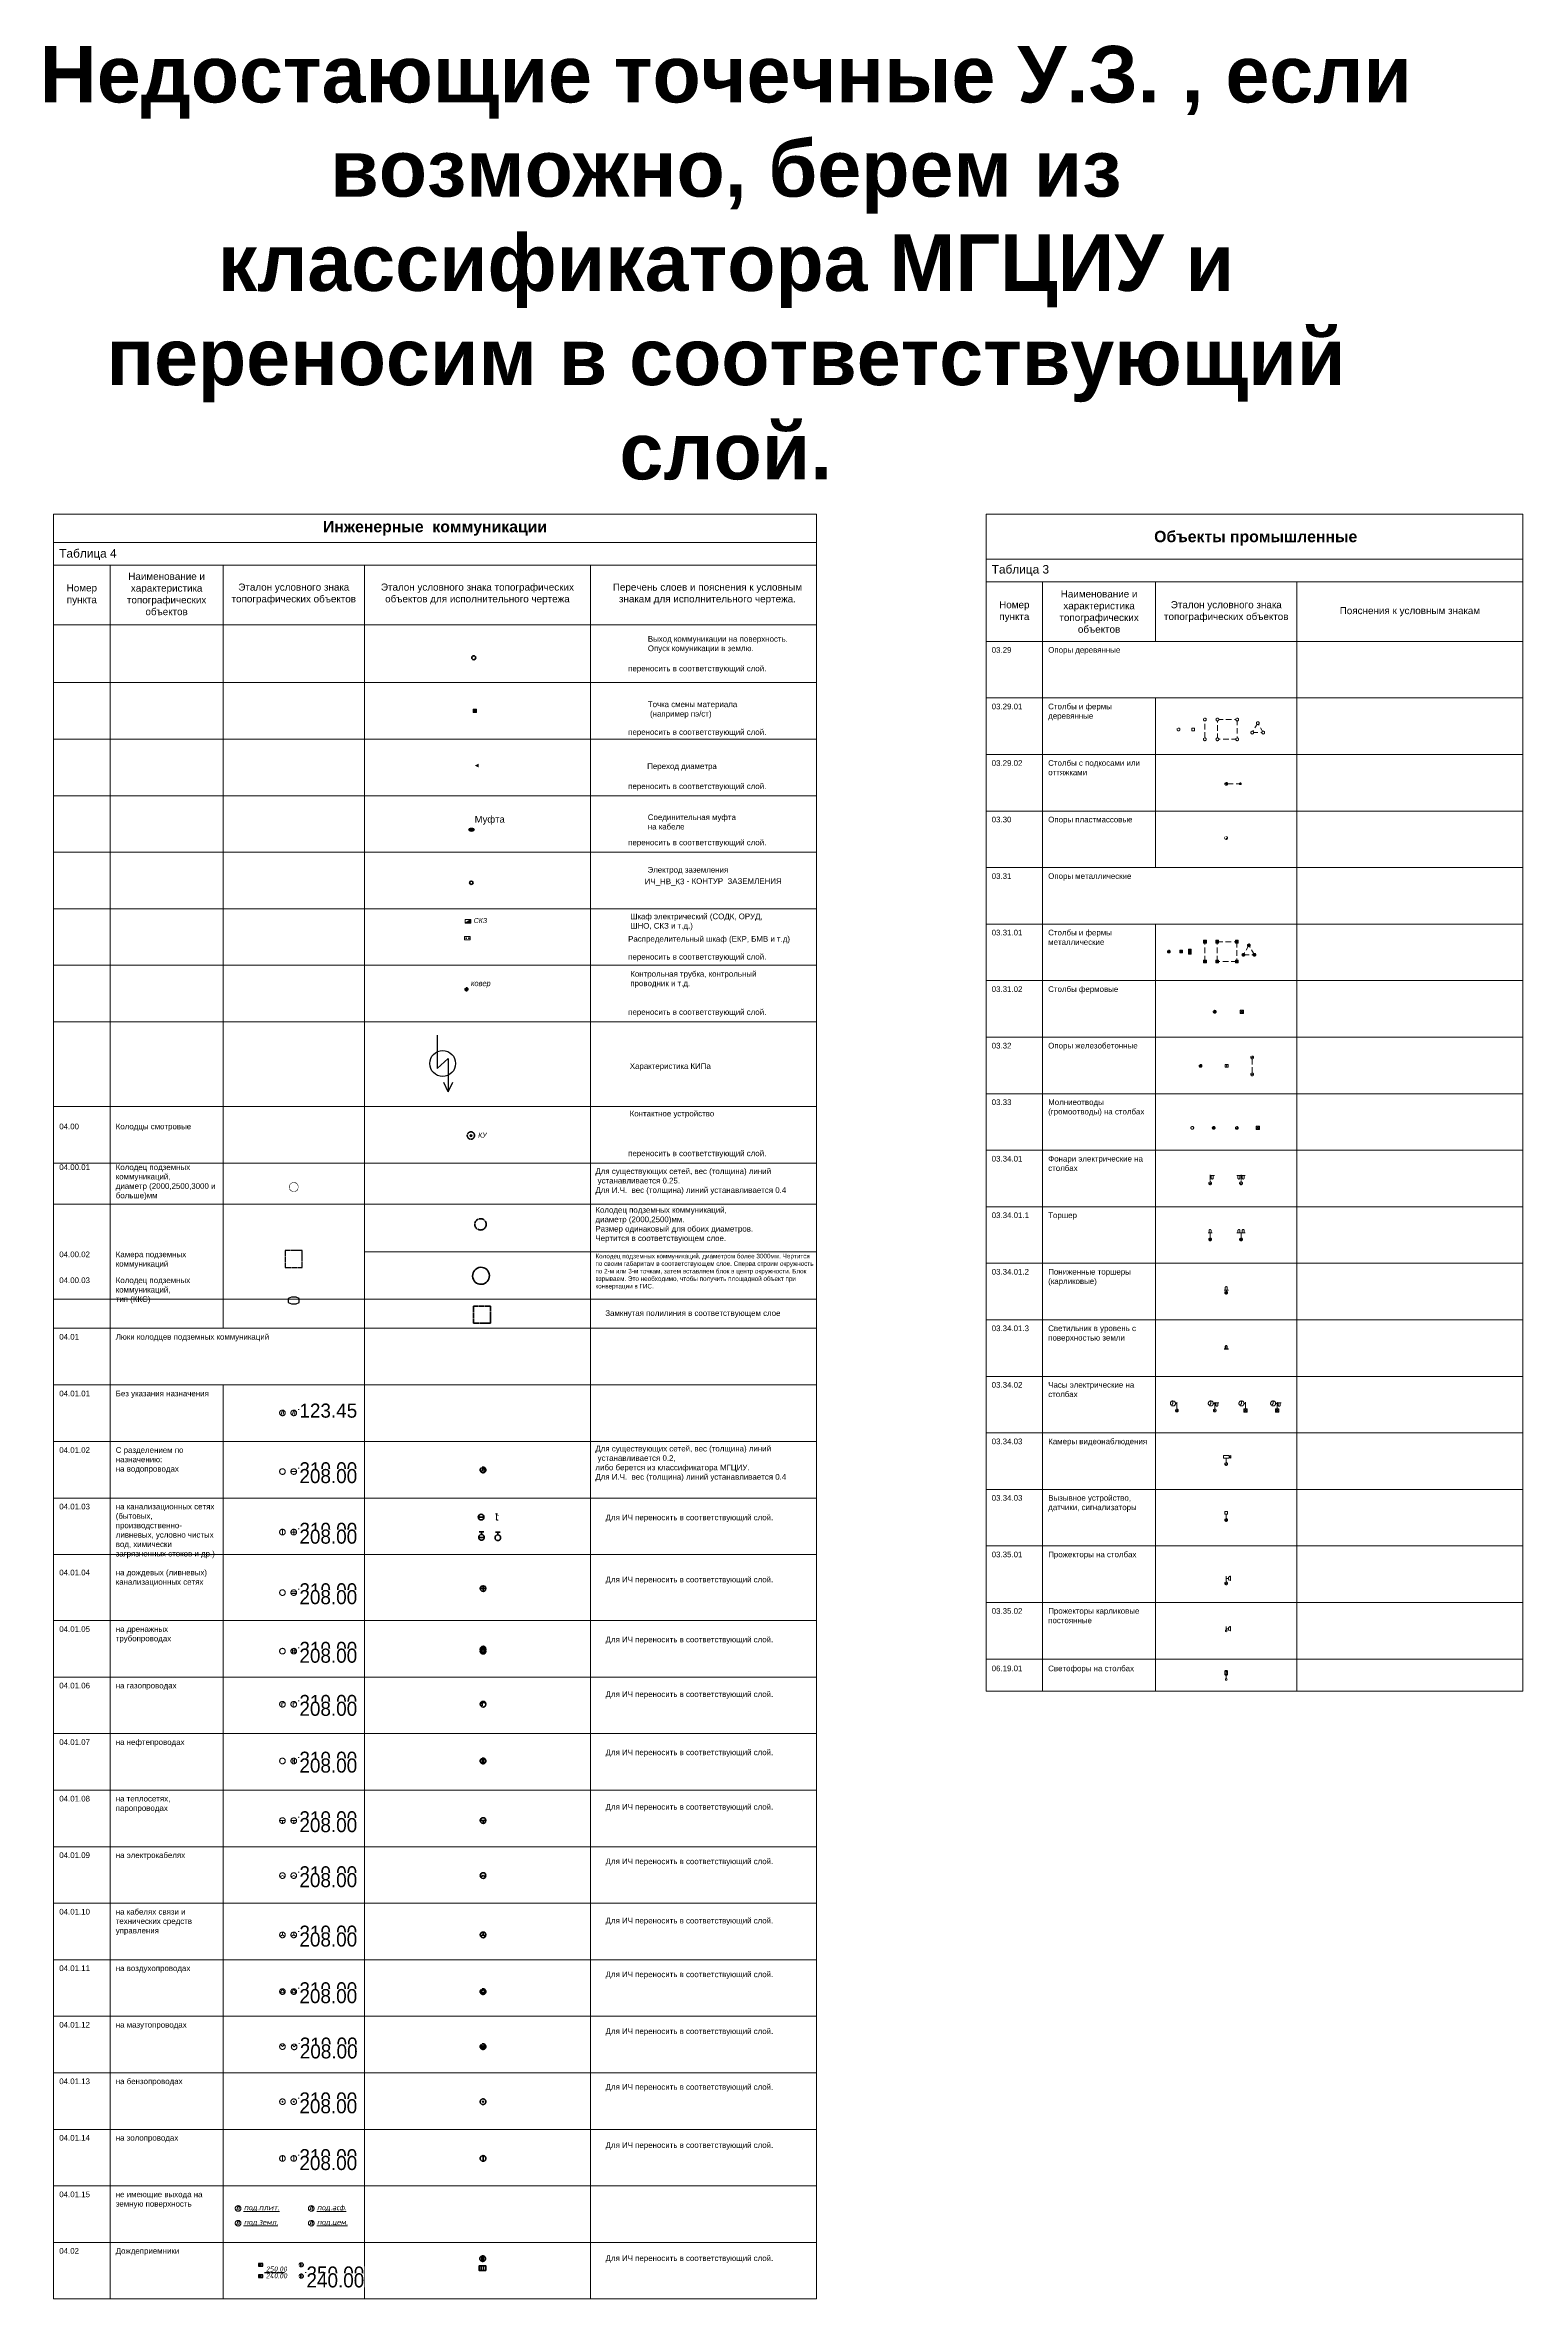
# Paper-space layout 'Точечные У.З.' of a CAD drawing. Header units: metres. Extents: x -1088 to 0, y -25 to 374.
# Drawn here: x -1088.5 to -827, y -24.5 to 374.2 of the extents above; entities outside this region: 1.
import ezdxf
from ezdxf.enums import TextEntityAlignment as Align

# ---------------------------------------------------------------- set-up
doc = ezdxf.new("R2018")
doc.units = ezdxf.units.M
doc.set_wipeout_variables(frame=1)
for name, pattern in [('ACAD_ISO07W100', [3, 0, -3]), ('DOT', [0.5, 0, -0.5]), ('T-2х1', [1.5, 1, -0.5]), ('T_03.LINE', [1, 1, 0]), ('T_04.LINE', [1, 1, 0]), ('T_06.LINE', [1, 1, 0]), ('T_08.LINE', [1, 1, 0]), ('ИЧ_04.07.041', [5, 5, 0])]:
    doc.linetypes.add(name, pattern=pattern)
for name, color, linetype, lineweight in [('01_Оформление', 7, 'Continuous', 20), ('05_Объекты Электропередачи', 240, 'Continuous', 15), ('ИЧ_В_ВН1', 170, 'Continuous', 60), ('ИЧ_Г_АК', 20, 'Continuous', 60), ('ИЧ_Г_ВО', 20, 'Continuous', 60), ('ИЧ_Г_ГН', 20, 'Continuous', 60), ('ИЧ_Г_ГС', 20, 'Continuous', 60), ('ИЧ_ЛК_ДР', 30, 'Continuous', 60), ('ИЧ_ЛК_К2', 30, 'Continuous', 60), ('ИЧ_НВ_БД', 10, 'Continuous', 60), ('ИЧ_НВ_К3', 10, 'Continuous', 60), ('ИЧ_НВ_ЭП', 10, 'Continuous', 60), ('ИЧ_Т_Т', 82, 'Continuous', 60), ('ИЧ_ТК_СС', 92, 'Continuous', 60), ('ИЧ_ФК_К1', 22, 'Continuous', 60), ('ИЧ_ФК_СТ', 22, 'Continuous', 60), ('привязки', 1, 'Continuous', 25)]:
    doc.layers.add(name, color=color, linetype=linetype, lineweight=lineweight)
doc.styles.get("Standard").update_dxf_attribs({"font": 'isocpeur.ttf', "width": 1.1})
doc.styles.add('Д-431', font='ARIALNI.TTF')
doc.styles.add('Д-432', font='geniso.shx', dxfattribs={"oblique": 10})
doc.styles.add('Т-132', font='arial.ttf')

# ---------------------------------------------------------------- blocks, each defined once
blk = doc.blocks.new('ИГО_Канализация')
at = {"color": 0, "linetype": 'Continuous', "lineweight": -2}
for p, q in [((0, 0), (0, 0.5)), ((-0.5, 0), (0, 0)), ((0, 0), (0.5, 0)), ((0, -0.5), (0, 0))]:
    blk.add_line(p, q, dxfattribs=at)
blk.add_circle((0, 0), 0.5, dxfattribs=at)
blk.add_wipeout([(0.5, 0), (0.5, 0.05), (0.49, 0.1), (0.48, 0.15), (0.46, 0.19), (0.44, 0.24), (0.42, 0.28), (0.39, 0.32), (0.35, 0.35), (0.32, 0.39), (0.28, 0.42), (0.24, 0.44), (0.19, 0.46), (0.15, 0.48), (0.1, 0.49), (0.05, 0.5), (0, 0.5), (-0.05, 0.5), (-0.1, 0.49), (-0.15, 0.48), (-0.19, 0.46), (-0.24, 0.44), (-0.28, 0.42), (-0.32, 0.39), (-0.35, 0.35), (-0.39, 0.32), (-0.42, 0.28), (-0.44, 0.24), (-0.46, 0.19), (-0.48, 0.15), (-0.49, 0.1), (-0.5, 0.05), (-0.5, 0), (-0.5, -0.05), (-0.49, -0.1), (-0.48, -0.15), (-0.46, -0.19), (-0.44, -0.24), (-0.42, -0.28), (-0.39, -0.32), (-0.35, -0.35), (-0.32, -0.39), (-0.28, -0.42), (-0.24, -0.44), (-0.19, -0.46), (-0.15, -0.48), (-0.1, -0.49), (-0.05, -0.5), (0, -0.5), (0.05, -0.5), (0.1, -0.49), (0.15, -0.48), (0.19, -0.46), (0.24, -0.44), (0.28, -0.42), (0.32, -0.39), (0.35, -0.35), (0.39, -0.32), (0.42, -0.28), (0.44, -0.24), (0.46, -0.19), (0.48, -0.15), (0.49, -0.1), (0.5, -0.05)], dxfattribs=at)
for p, q in [((-0.5, 0), (0.5, 0)), ((0, 0), (0, 0.5)), ((-0.5, 0), (0, 0)), ((-0.5, 0), (0, 0)), ((0, 0), (0.5, 0)), ((0, -0.5), (0, 0)), ((0, 0), (0.5, 0))]:
    blk.add_line(p, q, dxfattribs=at)
blk.add_circle((0, 0), 0.5, dxfattribs=at)
blk = doc.blocks.new('ИГО_Ливневка')
at = {"color": 0, "linetype": 'Continuous', "lineweight": -2}
for p, q in [((-0.46, 0.2), (0.46, 0.2)), ((-0.46, -0.2), (0.46, -0.2))]:
    blk.add_line(p, q, dxfattribs=at)
blk.add_circle((0, 0), 0.5, dxfattribs=at)
blk.add_wipeout([(0.5, 0), (0.5, 0.05), (0.49, 0.1), (0.48, 0.15), (0.46, 0.19), (0.44, 0.24), (0.42, 0.28), (0.39, 0.32), (0.35, 0.35), (0.32, 0.39), (0.28, 0.42), (0.24, 0.44), (0.19, 0.46), (0.15, 0.48), (0.1, 0.49), (0.05, 0.5), (0, 0.5), (-0.05, 0.5), (-0.1, 0.49), (-0.15, 0.48), (-0.19, 0.46), (-0.24, 0.44), (-0.28, 0.42), (-0.32, 0.39), (-0.35, 0.35), (-0.39, 0.32), (-0.42, 0.28), (-0.44, 0.24), (-0.46, 0.19), (-0.48, 0.15), (-0.49, 0.1), (-0.5, 0.05), (-0.5, 0), (-0.5, -0.05), (-0.49, -0.1), (-0.48, -0.15), (-0.46, -0.19), (-0.44, -0.24), (-0.42, -0.28), (-0.39, -0.32), (-0.35, -0.35), (-0.32, -0.39), (-0.28, -0.42), (-0.24, -0.44), (-0.19, -0.46), (-0.15, -0.48), (-0.1, -0.49), (-0.05, -0.5), (0, -0.5), (0.05, -0.5), (0.1, -0.49), (0.15, -0.48), (0.19, -0.46), (0.24, -0.44), (0.28, -0.42), (0.32, -0.39), (0.35, -0.35), (0.39, -0.32), (0.42, -0.28), (0.44, -0.24), (0.46, -0.19), (0.48, -0.15), (0.49, -0.1), (0.5, -0.05)], dxfattribs=at)
for p, q in [((-0.46, 0.2), (0.46, 0.2)), ((-0.46, -0.2), (0.46, -0.2))]:
    blk.add_line(p, q, dxfattribs=at)
blk.add_circle((0, 0), 0.5, dxfattribs=at)
blk = doc.blocks.new('ИГО_Дренаж')
at = {"color": 0, "linetype": 'Continuous', "lineweight": -2}
for p, q in [((-0.46, 0.2), (0.46, 0.2)), ((-0.2, -0.46), (-0.2, 0.46)), ((0.2, -0.46), (0.2, 0.46)), ((-0.46, -0.2), (0.46, -0.2))]:
    blk.add_line(p, q, dxfattribs=at)
blk.add_circle((0, 0), 0.5, dxfattribs=at)
blk.add_wipeout([(0.5, 0), (0.5, 0.05), (0.49, 0.1), (0.48, 0.15), (0.46, 0.19), (0.44, 0.24), (0.42, 0.28), (0.39, 0.32), (0.35, 0.35), (0.32, 0.39), (0.28, 0.42), (0.24, 0.44), (0.19, 0.46), (0.15, 0.48), (0.1, 0.49), (0.05, 0.5), (0, 0.5), (-0.05, 0.5), (-0.1, 0.49), (-0.15, 0.48), (-0.19, 0.46), (-0.24, 0.44), (-0.28, 0.42), (-0.32, 0.39), (-0.35, 0.35), (-0.39, 0.32), (-0.42, 0.28), (-0.44, 0.24), (-0.46, 0.19), (-0.48, 0.15), (-0.49, 0.1), (-0.5, 0.05), (-0.5, 0), (-0.5, -0.05), (-0.49, -0.1), (-0.48, -0.15), (-0.46, -0.19), (-0.44, -0.24), (-0.42, -0.28), (-0.39, -0.32), (-0.35, -0.35), (-0.32, -0.39), (-0.28, -0.42), (-0.24, -0.44), (-0.19, -0.46), (-0.15, -0.48), (-0.1, -0.49), (-0.05, -0.5), (0, -0.5), (0.05, -0.5), (0.1, -0.49), (0.15, -0.48), (0.19, -0.46), (0.24, -0.44), (0.28, -0.42), (0.32, -0.39), (0.35, -0.35), (0.39, -0.32), (0.42, -0.28), (0.44, -0.24), (0.46, -0.19), (0.48, -0.15), (0.49, -0.1), (0.5, -0.05)], dxfattribs=at)
for p, q in [((-0.46, 0.2), (0.46, 0.2)), ((-0.2, -0.46), (-0.2, 0.46)), ((0.2, -0.46), (0.2, 0.46)), ((-0.46, -0.2), (0.46, -0.2))]:
    blk.add_line(p, q, dxfattribs=at)
blk.add_circle((0, 0), 0.5, dxfattribs=at)
blk = doc.blocks.new('ИГО_Газ')
at = {"color": 0, "linetype": 'Continuous', "lineweight": -2}
for p, q in [((-0.16, 0.3), (0.24, 0.3)), ((-0.16, -0.3), (-0.16, 0.3))]:
    blk.add_line(p, q, dxfattribs=at)
blk.add_circle((0, 0), 0.5, dxfattribs=at)
blk.add_wipeout([(0.5, 0), (0.5, 0.05), (0.49, 0.1), (0.48, 0.15), (0.46, 0.19), (0.44, 0.24), (0.42, 0.28), (0.39, 0.32), (0.35, 0.35), (0.32, 0.39), (0.28, 0.42), (0.24, 0.44), (0.19, 0.46), (0.15, 0.48), (0.1, 0.49), (0.05, 0.5), (0, 0.5), (-0.05, 0.5), (-0.1, 0.49), (-0.15, 0.48), (-0.19, 0.46), (-0.24, 0.44), (-0.28, 0.42), (-0.32, 0.39), (-0.35, 0.35), (-0.39, 0.32), (-0.42, 0.28), (-0.44, 0.24), (-0.46, 0.19), (-0.48, 0.15), (-0.49, 0.1), (-0.5, 0.05), (-0.5, 0), (-0.5, -0.05), (-0.49, -0.1), (-0.48, -0.15), (-0.46, -0.19), (-0.44, -0.24), (-0.42, -0.28), (-0.39, -0.32), (-0.35, -0.35), (-0.32, -0.39), (-0.28, -0.42), (-0.24, -0.44), (-0.19, -0.46), (-0.15, -0.48), (-0.1, -0.49), (-0.05, -0.5), (0, -0.5), (0.05, -0.5), (0.1, -0.49), (0.15, -0.48), (0.19, -0.46), (0.24, -0.44), (0.28, -0.42), (0.32, -0.39), (0.35, -0.35), (0.39, -0.32), (0.42, -0.28), (0.44, -0.24), (0.46, -0.19), (0.48, -0.15), (0.49, -0.1), (0.5, -0.05)], dxfattribs=at)
for p, q in [((-0.16, 0.3), (0.24, 0.3)), ((-0.16, -0.3), (-0.16, 0.3)), ((-0.16, 0.3), (0.24, 0.3)), ((-0.16, -0.3), (-0.16, 0.3))]:
    blk.add_line(p, q, dxfattribs=at)
blk.add_circle((0, 0), 0.5, dxfattribs=at)
blk = doc.blocks.new('ИГО_Теплотрасса')
at = {"color": 0, "linetype": 'Continuous', "lineweight": -2}
for p, q in [((-0.5, 0), (0.5, 0)), ((-0.5, 0), (0, 0)), ((-0.5, 0), (0, 0)), ((0, 0), (0.5, 0)), ((0, 0), (0.5, 0)), ((0, -0.5), (0, 0))]:
    blk.add_line(p, q, dxfattribs=at)
blk.add_circle((0, 0), 0.5, dxfattribs=at)
blk.add_wipeout([(0.5, 0), (0.5, 0.05), (0.49, 0.1), (0.48, 0.15), (0.46, 0.19), (0.44, 0.24), (0.42, 0.28), (0.39, 0.32), (0.35, 0.35), (0.32, 0.39), (0.28, 0.42), (0.24, 0.44), (0.19, 0.46), (0.15, 0.48), (0.1, 0.49), (0.05, 0.5), (0, 0.5), (-0.05, 0.5), (-0.1, 0.49), (-0.15, 0.48), (-0.19, 0.46), (-0.24, 0.44), (-0.28, 0.42), (-0.32, 0.39), (-0.35, 0.35), (-0.39, 0.32), (-0.42, 0.28), (-0.44, 0.24), (-0.46, 0.19), (-0.48, 0.15), (-0.49, 0.1), (-0.5, 0.05), (-0.5, 0), (-0.5, -0.05), (-0.49, -0.1), (-0.48, -0.15), (-0.46, -0.19), (-0.44, -0.24), (-0.42, -0.28), (-0.39, -0.32), (-0.35, -0.35), (-0.32, -0.39), (-0.28, -0.42), (-0.24, -0.44), (-0.19, -0.46), (-0.15, -0.48), (-0.1, -0.49), (-0.05, -0.5), (0, -0.5), (0.05, -0.5), (0.1, -0.49), (0.15, -0.48), (0.19, -0.46), (0.24, -0.44), (0.28, -0.42), (0.32, -0.39), (0.35, -0.35), (0.39, -0.32), (0.42, -0.28), (0.44, -0.24), (0.46, -0.19), (0.48, -0.15), (0.49, -0.1), (0.5, -0.05)], dxfattribs=at)
for p, q in [((-0.5, 0), (0, 0)), ((0, 0), (0.5, 0)), ((0, -0.5), (0, 0))]:
    blk.add_line(p, q, dxfattribs=at)
blk.add_circle((0, 0), 0.5, dxfattribs=at)
blk = doc.blocks.new('ИГО_ОРУД')
at = {"color": 0, "linetype": 'Continuous', "lineweight": -2}
for q in [(-0.43, -0.25), (0.43, -0.25)]:
    blk.add_line((0, 0), q, dxfattribs=at)
blk.add_circle((0, 0), 0.5, dxfattribs=at)
blk.add_wipeout([(0.5, 0), (0.5, 0.05), (0.49, 0.1), (0.48, 0.15), (0.46, 0.19), (0.44, 0.24), (0.42, 0.28), (0.39, 0.32), (0.35, 0.35), (0.32, 0.39), (0.28, 0.42), (0.24, 0.44), (0.19, 0.46), (0.15, 0.48), (0.1, 0.49), (0.05, 0.5), (0, 0.5), (-0.05, 0.5), (-0.1, 0.49), (-0.15, 0.48), (-0.19, 0.46), (-0.24, 0.44), (-0.28, 0.42), (-0.32, 0.39), (-0.35, 0.35), (-0.39, 0.32), (-0.42, 0.28), (-0.44, 0.24), (-0.46, 0.19), (-0.48, 0.15), (-0.49, 0.1), (-0.5, 0.05), (-0.5, 0), (-0.5, -0.05), (-0.49, -0.1), (-0.48, -0.15), (-0.46, -0.19), (-0.44, -0.24), (-0.42, -0.28), (-0.39, -0.32), (-0.35, -0.35), (-0.32, -0.39), (-0.28, -0.42), (-0.24, -0.44), (-0.19, -0.46), (-0.15, -0.48), (-0.1, -0.49), (-0.05, -0.5), (0, -0.5), (0.05, -0.5), (0.1, -0.49), (0.15, -0.48), (0.19, -0.46), (0.24, -0.44), (0.28, -0.42), (0.32, -0.39), (0.35, -0.35), (0.39, -0.32), (0.42, -0.28), (0.44, -0.24), (0.46, -0.19), (0.48, -0.15), (0.49, -0.1), (0.5, -0.05)], dxfattribs=at)
for q in [(-0.43, -0.25), (0.43, -0.25)]:
    blk.add_line((0, 0), q, dxfattribs=at)
blk.add_circle((0, 0), 0.5, dxfattribs=at)
blk = doc.blocks.new('ИГО_Связь')
at = {"color": 0, "linetype": 'Continuous', "lineweight": -2}
for q in [(0, 0.5), (-0.43, -0.25), (0.43, -0.25)]:
    blk.add_line((0, 0), q, dxfattribs=at)
blk.add_circle((0, 0), 0.5, dxfattribs=at)
blk.add_wipeout([(0.5, 0), (0.5, 0.05), (0.49, 0.1), (0.48, 0.15), (0.46, 0.19), (0.44, 0.24), (0.42, 0.28), (0.39, 0.32), (0.35, 0.35), (0.32, 0.39), (0.28, 0.42), (0.24, 0.44), (0.19, 0.46), (0.15, 0.48), (0.1, 0.49), (0.05, 0.5), (0, 0.5), (-0.05, 0.5), (-0.1, 0.49), (-0.15, 0.48), (-0.19, 0.46), (-0.24, 0.44), (-0.28, 0.42), (-0.32, 0.39), (-0.35, 0.35), (-0.39, 0.32), (-0.42, 0.28), (-0.44, 0.24), (-0.46, 0.19), (-0.48, 0.15), (-0.49, 0.1), (-0.5, 0.05), (-0.5, 0), (-0.5, -0.05), (-0.49, -0.1), (-0.48, -0.15), (-0.46, -0.19), (-0.44, -0.24), (-0.42, -0.28), (-0.39, -0.32), (-0.35, -0.35), (-0.32, -0.39), (-0.28, -0.42), (-0.24, -0.44), (-0.19, -0.46), (-0.15, -0.48), (-0.1, -0.49), (-0.05, -0.5), (0, -0.5), (0.05, -0.5), (0.1, -0.49), (0.15, -0.48), (0.19, -0.46), (0.24, -0.44), (0.28, -0.42), (0.32, -0.39), (0.35, -0.35), (0.39, -0.32), (0.42, -0.28), (0.44, -0.24), (0.46, -0.19), (0.48, -0.15), (0.49, -0.1), (0.5, -0.05)], dxfattribs=at)
for q in [(0, 0.5), (-0.43, -0.25), (0.43, -0.25)]:
    blk.add_line((0, 0), q, dxfattribs=at)
blk.add_circle((0, 0), 0.5, dxfattribs=at)
blk = doc.blocks.new('ИГО_Нефтепровод')
at = {"color": 0, "linetype": 'DOT', "lineweight": 0, "ltscale": 10}
blk.add_wipeout([(-0.1, 0.49), (-0.19, 0.46), (-0.28, 0.42), (-0.35, 0.35), (-0.42, 0.28), (-0.46, 0.19), (-0.49, 0.1), (-0.5, 0), (-0.49, -0.1), (-0.46, -0.19), (-0.42, -0.28), (-0.35, -0.35), (-0.28, -0.42), (-0.19, -0.46), (-0.1, -0.49), (0, -0.5), (0.1, -0.49), (0.19, -0.46), (0.28, -0.42), (0.35, -0.35), (0.42, -0.28), (0.46, -0.19), (0.49, -0.1), (0.5, 0), (0.49, 0.1), (0.46, 0.19), (0.42, 0.28), (0.35, 0.35), (0.28, 0.42), (0.19, 0.46), (0.1, 0.49), (0, 0.5)], dxfattribs=at)
at = {"color": 0, "linetype": 'T_04.LINE', "lineweight": -2}
for p, q in [((-0.16, -0.47), (-0.16, 0.47)), ((-0.16, 0), (0.16, 0)), ((0.16, -0.47), (0.16, 0.47))]:
    blk.add_line(p, q, dxfattribs=at)
blk.add_circle((0, 0), 0.5, dxfattribs=at)
blk = doc.blocks.new('ИГО_Без назначения')
at = {"color": 0, "linetype": 'DOT', "lineweight": 0, "ltscale": 10}
blk.add_wipeout([(-0.1, 0.49), (-0.19, 0.46), (-0.28, 0.42), (-0.35, 0.35), (-0.42, 0.28), (-0.46, 0.19), (-0.49, 0.1), (-0.5, 0), (-0.49, -0.1), (-0.46, -0.19), (-0.42, -0.28), (-0.35, -0.35), (-0.28, -0.42), (-0.19, -0.46), (-0.1, -0.49), (0, -0.5), (0.1, -0.49), (0.19, -0.46), (0.28, -0.42), (0.35, -0.35), (0.42, -0.28), (0.46, -0.19), (0.49, -0.1), (0.5, 0), (0.49, 0.1), (0.46, 0.19), (0.42, 0.28), (0.35, 0.35), (0.28, 0.42), (0.19, 0.46), (0.1, 0.49), (0, 0.5)], dxfattribs=at)
at = {"color": 0, "linetype": 'T_04.LINE', "lineweight": -2}
blk.add_lwpolyline([(0.14, -0.28), (0.25, 0.37), (0.11, 0.37, 0.364578), (-0.09, 0.2), (-0.14, -0.12, -0.364578), (-0.34, -0.28)], format="xyb", dxfattribs=at)
blk.add_circle((0, 0), 0.5, dxfattribs=at)
blk = doc.blocks.new('ИЧ_Воздуховод')
at = {"color": 0, "linetype": 'DOT', "lineweight": 0, "ltscale": 10}
blk.add_wipeout([(-0.1, 0.49), (-0.19, 0.46), (-0.28, 0.42), (-0.35, 0.35), (-0.42, 0.28), (-0.46, 0.19), (-0.49, 0.1), (-0.5, 0), (-0.49, -0.1), (-0.46, -0.19), (-0.42, -0.28), (-0.35, -0.35), (-0.28, -0.42), (-0.19, -0.46), (-0.1, -0.49), (0, -0.5), (0.1, -0.49), (0.19, -0.46), (0.28, -0.42), (0.35, -0.35), (0.42, -0.28), (0.46, -0.19), (0.49, -0.1), (0.5, 0), (0.49, 0.1), (0.46, 0.19), (0.42, 0.28), (0.35, 0.35), (0.28, 0.42), (0.19, 0.46), (0.1, 0.49), (0, 0.5)], dxfattribs=at)
at = {"color": 0, "linetype": 'T_04.LINE', "lineweight": -2}
blk.add_lwpolyline([(0, 0.46), (-0.4, -0.23), (0.4, -0.23)], close=True, dxfattribs=at)
blk.add_circle((0, 0), 0.5, dxfattribs=at)
blk = doc.blocks.new('ИЧ_Мазутопровод')
at = {"color": 0, "linetype": 'DOT', "lineweight": 0, "ltscale": 10}
blk.add_wipeout([(-0.1, 0.49), (-0.19, 0.46), (-0.28, 0.42), (-0.35, 0.35), (-0.42, 0.28), (-0.46, 0.19), (-0.49, 0.1), (-0.5, 0), (-0.49, -0.1), (-0.46, -0.19), (-0.42, -0.28), (-0.35, -0.35), (-0.28, -0.42), (-0.19, -0.46), (-0.1, -0.49), (0, -0.5), (0.1, -0.49), (0.19, -0.46), (0.28, -0.42), (0.35, -0.35), (0.42, -0.28), (0.46, -0.19), (0.49, -0.1), (0.5, 0), (0.49, 0.1), (0.46, 0.19), (0.42, 0.28), (0.35, 0.35), (0.28, 0.42), (0.19, 0.46), (0.1, 0.49), (0, 0.5)], dxfattribs=at)
at = {"linetype": 'ИЧ_04.07.041'}
h = blk.add_hatch(color=0, dxfattribs=at)
h.dxf.hatch_style = 1
h.paths.add_polyline_path([(0.49, 0.1), (0.46, 0.19), (0.42, 0.28), (0.35, 0.35), (0, 0), (-0.35, 0.35), (-0.42, 0.28), (-0.46, 0.19), (-0.49, 0.1), (-0.5, 0), (-0.49, -0.1), (-0.46, -0.19), (-0.42, -0.28), (-0.35, -0.35), (-0.28, -0.42), (-0.19, -0.46), (-0.1, -0.49), (0, -0.5), (0.1, -0.49), (0.19, -0.46), (0.28, -0.42), (0.35, -0.35), (0.42, -0.28), (0.46, -0.19), (0.49, -0.1), (0.5, 0)])
at = {"color": 0, "linetype": 'T_04.LINE', "lineweight": -2}
blk.add_lwpolyline([(-0.35, 0.35), (0, 0), (0.35, 0.35)], dxfattribs=at)
blk.add_circle((0, 0), 0.5, dxfattribs=at)
blk = doc.blocks.new('ИЧ_Бензопровод')
at = {"color": 0, "linetype": 'DOT', "lineweight": 0, "ltscale": 10}
blk.add_wipeout([(-0.1, 0.49), (-0.19, 0.46), (-0.28, 0.42), (-0.35, 0.35), (-0.42, 0.28), (-0.46, 0.19), (-0.49, 0.1), (-0.5, 0), (-0.49, -0.1), (-0.46, -0.19), (-0.42, -0.28), (-0.35, -0.35), (-0.28, -0.42), (-0.19, -0.46), (-0.1, -0.49), (0, -0.5), (0.1, -0.49), (0.19, -0.46), (0.28, -0.42), (0.35, -0.35), (0.42, -0.28), (0.46, -0.19), (0.49, -0.1), (0.5, 0), (0.49, 0.1), (0.46, 0.19), (0.42, 0.28), (0.35, 0.35), (0.28, 0.42), (0.19, 0.46), (0.1, 0.49), (0, 0.5)], dxfattribs=at)
at = {"linetype": 'T_04.LINE', "lineweight": -2}
h = blk.add_hatch(color=0, dxfattribs=at)
h.dxf.hatch_style = 1
h.paths.add_polyline_path([(0.08, 0, 1), (-0.08, 0, 1)])
at = {"color": 0, "linetype": 'T_04.LINE', "lineweight": -2}
for radius in [0.5, 0.08]:
    blk.add_circle((0, 0), radius, dxfattribs=at)
blk = doc.blocks.new('ИЧ_Золопровод')
at = {"color": 0, "linetype": 'DOT', "lineweight": -2, "ltscale": 10}
blk.add_wipeout([(-0.1, 0.49), (-0.19, 0.46), (-0.28, 0.42), (-0.35, 0.35), (-0.42, 0.28), (-0.46, 0.19), (-0.49, 0.1), (-0.5, 0), (-0.49, -0.1), (-0.46, -0.19), (-0.42, -0.28), (-0.35, -0.35), (-0.28, -0.42), (-0.19, -0.46), (-0.1, -0.49), (0, -0.5), (0.1, -0.49), (0.19, -0.46), (0.28, -0.42), (0.35, -0.35), (0.42, -0.28), (0.46, -0.19), (0.49, -0.1), (0.5, 0), (0.49, 0.1), (0.46, 0.19), (0.42, 0.28), (0.35, 0.35), (0.28, 0.42), (0.19, 0.46), (0.1, 0.49), (0, 0.5)], dxfattribs=at)
at = {"color": 0, "linetype": 'T_04.LINE', "lineweight": -2}
blk.add_lwpolyline([(0, 0.5), (0, -0.5)], dxfattribs=at)
blk.add_circle((0, 0), 0.5, dxfattribs=at)
blk = doc.blocks.new('ИЧ_Дождеприемник_круглый')
at = {"color": 0, "linetype": 'DOT', "lineweight": 0, "ltscale": 10}
blk.add_wipeout([(-0.1, 0.49), (-0.19, 0.46), (-0.28, 0.42), (-0.35, 0.35), (-0.42, 0.28), (-0.46, 0.19), (-0.49, 0.1), (-0.5, 0), (-0.49, -0.1), (-0.46, -0.19), (-0.42, -0.28), (-0.35, -0.35), (-0.28, -0.42), (-0.19, -0.46), (-0.1, -0.49), (0, -0.5), (0.1, -0.49), (0.19, -0.46), (0.28, -0.42), (0.35, -0.35), (0.42, -0.28), (0.46, -0.19), (0.49, -0.1), (0.5, 0), (0.49, 0.1), (0.46, 0.19), (0.42, 0.28), (0.35, 0.35), (0.28, 0.42), (0.19, 0.46), (0.1, 0.49), (0, 0.5)], dxfattribs=at)
at = {"color": 0, "linetype": 'T_04.LINE', "lineweight": -2}
for points in [[(-0.17, -0.47), (-0.17, 0.47)], [(0.17, -0.47), (0.17, 0.47)]]:
    blk.add_lwpolyline(points, dxfattribs=at)
blk.add_circle((0, 0), 0.5, dxfattribs=at)
blk = doc.blocks.new('ИГО_Водопровод')
at = {"color": 0, "linetype": 'Continuous', "lineweight": -2}
for p, q in [((-0.5, 0), (0, 0)), ((0, 0), (0.5, 0))]:
    blk.add_line(p, q, dxfattribs=at)
blk.add_circle((0, 0), 0.5, dxfattribs=at)
blk.add_wipeout([(0.5, 0), (0.5, 0.05), (0.49, 0.1), (0.48, 0.15), (0.46, 0.19), (0.44, 0.24), (0.42, 0.28), (0.39, 0.32), (0.35, 0.35), (0.32, 0.39), (0.28, 0.42), (0.24, 0.44), (0.19, 0.46), (0.15, 0.48), (0.1, 0.49), (0.05, 0.5), (0, 0.5), (-0.05, 0.5), (-0.1, 0.49), (-0.15, 0.48), (-0.19, 0.46), (-0.24, 0.44), (-0.28, 0.42), (-0.32, 0.39), (-0.35, 0.35), (-0.39, 0.32), (-0.42, 0.28), (-0.44, 0.24), (-0.46, 0.19), (-0.48, 0.15), (-0.49, 0.1), (-0.5, 0.05), (-0.5, 0), (-0.5, -0.05), (-0.49, -0.1), (-0.48, -0.15), (-0.46, -0.19), (-0.44, -0.24), (-0.42, -0.28), (-0.39, -0.32), (-0.35, -0.35), (-0.32, -0.39), (-0.28, -0.42), (-0.24, -0.44), (-0.19, -0.46), (-0.15, -0.48), (-0.1, -0.49), (-0.05, -0.5), (0, -0.5), (0.05, -0.5), (0.1, -0.49), (0.15, -0.48), (0.19, -0.46), (0.24, -0.44), (0.28, -0.42), (0.32, -0.39), (0.35, -0.35), (0.39, -0.32), (0.42, -0.28), (0.44, -0.24), (0.46, -0.19), (0.48, -0.15), (0.49, -0.1), (0.5, -0.05)], dxfattribs=at)
for p, q in [((-0.5, 0), (0, 0)), ((-0.5, 0), (0.5, 0)), ((-0.5, 0), (0, 0)), ((0, 0), (0.5, 0)), ((0, 0), (0.5, 0))]:
    blk.add_line(p, q, dxfattribs=at)
blk.add_circle((0, 0), 0.5, dxfattribs=at)
blk = doc.blocks.new('T_08.53.02')
at = {"color": 0, "linetype": 'T_08.LINE', "lineweight": -2}
for points in [[(-0.2, 1.12), (0.2, 1.12)], [(0, 0), (0.3, 0)]]:
    blk.add_lwpolyline(points, dxfattribs=at)
blk.add_lwpolyline([(0, 0, 0.25, 0.1, 0), (0, 1.25, 0.1, 0.1, 0)], format="xyseb", dxfattribs=at)
at = {"color": 0, "linetype": 'T_08.LINE', "lineweight": -2, "const_width": 0.1}
blk.add_lwpolyline([(0.31, 0.72, 0.414214), (0.16, 0.87), (0, 0.87)], format="xyb", dxfattribs=at)
blk = doc.blocks.new('ИЧ_Гидрант_Поливочный')
at = {"color": 0, "linetype": 'ACAD_ISO07W100', "lineweight": 0}
blk.add_wipeout([(-0.1, 0.49), (-0.19, 0.46), (-0.28, 0.42), (-0.35, 0.35), (-0.42, 0.28), (-0.46, 0.19), (-0.49, 0.1), (-0.5, 0), (-0.49, -0.1), (-0.46, -0.19), (-0.42, -0.28), (-0.35, -0.35), (-0.28, -0.42), (-0.19, -0.46), (-0.1, -0.49), (0, -0.5), (0.1, -0.49), (0.19, -0.46), (0.28, -0.42), (0.35, -0.35), (0.42, -0.28), (0.46, -0.19), (0.49, -0.1), (0.5, 0), (0.49, 0.1), (0.46, 0.19), (0.42, 0.28), (0.35, 0.35), (0.28, 0.42), (0.19, 0.46), (0.1, 0.49), (0, 0.5)], dxfattribs=at)
at = {"color": 0, "linetype": 'T_08.LINE', "lineweight": -2}
for points in [[(-0.4, 1), (0.4, 1)], [(0, 0.5), (0, 1)]]:
    blk.add_lwpolyline(points, dxfattribs=at)
blk.add_circle((0, 0), 0.5, dxfattribs=at)
blk = doc.blocks.new('T_04.01.02')
at = {"color": 0, "linetype": 'DOT', "lineweight": 0, "ltscale": 10}
blk.add_wipeout([(-0.1, 0.49), (-0.19, 0.46), (-0.28, 0.42), (-0.35, 0.35), (-0.42, 0.28), (-0.46, 0.19), (-0.49, 0.1), (-0.5, 0), (-0.49, -0.1), (-0.46, -0.19), (-0.42, -0.28), (-0.35, -0.35), (-0.28, -0.42), (-0.19, -0.46), (-0.1, -0.49), (0, -0.5), (0.1, -0.49), (0.19, -0.46), (0.28, -0.42), (0.35, -0.35), (0.42, -0.28), (0.46, -0.19), (0.49, -0.1), (0.5, 0), (0.49, 0.1), (0.46, 0.19), (0.42, 0.28), (0.35, 0.35), (0.28, 0.42), (0.19, 0.46), (0.1, 0.49), (0, 0.5)], dxfattribs=at)
at = {"color": 0, "linetype": 'T_04.LINE', "lineweight": -2}
blk.add_line((-0.5, 0), (0.5, 0), dxfattribs=at)
blk.add_circle((0, 0), 0.5, dxfattribs=at)
blk = doc.blocks.new('ИЧ_Гидрант_Пожарный')
at = {"color": 0, "linetype": 'T_04.LINE', "lineweight": -2}
blk.add_blockref('T_04.01.02', (0, 0), dxfattribs=at)
for points in [[(-0.4, 1), (0.4, 1)], [(0, 0.5), (0, 1)]]:
    blk.add_lwpolyline(points, dxfattribs=at)
blk = doc.blocks.new('*U377')
at = {"color": 0, "linetype": 'Continuous', "lineweight": -2}
blk.add_wipeout([(0.6, -0.8), (-0.6, -0.8), (-0.6, 0), (0.6, 0)], dxfattribs=at)
for p, q in [((-0.2, 0), (-0.2, -0.8)), ((0.2, 0), (0.2, -0.8))]:
    blk.add_line(p, q, dxfattribs=at)
blk.add_lwpolyline([(0.6, -0.8), (-0.6, -0.8), (-0.6, 0), (0.6, 0)], close=True, dxfattribs=at)
blk = doc.blocks.new('*U170')
blk.add_wipeout([(-0.17, -0.3), (-0.14, -0.32), (-0.11, -0.33), (-0.07, -0.34), (-0.04, -0.35), (0, -0.35), (0.03, -0.35), (0.07, -0.34), (0.1, -0.33), (0.13, -0.32), (0.17, -0.31), (0.2, -0.29), (0.23, -0.27), (0.25, -0.24), (0.27, -0.22), (0.3, -0.19), (0.31, -0.16), (0.33, -0.12), (0.34, -0.09), (0.35, -0.06), (0.35, -0.02), (0.35, 0.01), (0.35, 0.05), (0.34, 0.08), (0.33, 0.12), (0.32, 0.15), (0.3, 0.18), (0.28, 0.21), (0.26, 0.24), (0.23, 0.26), (0.2, 0.29), (0.17, 0.3), (0.14, 0.32), (0.11, 0.33), (0.07, 0.34), (0.04, 0.35), (0, 0.35), (-0.03, 0.35), (-0.07, 0.34), (-0.1, 0.33), (-0.13, 0.32), (-0.17, 0.31), (-0.2, 0.29), (-0.23, 0.27), (-0.25, 0.24), (-0.27, 0.22), (-0.3, 0.19), (-0.31, 0.16), (-0.33, 0.12), (-0.34, 0.09), (-0.35, 0.06), (-0.35, 0.02), (-0.35, -0.01), (-0.35, -0.05), (-0.34, -0.08), (-0.33, -0.12), (-0.32, -0.15), (-0.3, -0.18), (-0.28, -0.21), (-0.26, -0.24), (-0.23, -0.26), (-0.2, -0.29)])
at = {"lineweight": -2}
blk.add_circle((0, 0), 0.35, dxfattribs=at)
blk = doc.blocks.new('*U161')
at = {"lineweight": 20}
h = blk.add_hatch(color=256, dxfattribs=at)
h.dxf.hatch_style = 1
h.paths.add_polyline_path([(-0.3, -0.3), (0.3, -0.3), (0.3, 0.3), (-0.3, 0.3)])
blk.add_lwpolyline([(-0.3, -0.3), (0.3, -0.3), (0.3, 0.3), (-0.3, 0.3)], close=True, dxfattribs=at)
blk = doc.blocks.new('*U128')
h = blk.add_hatch(color=0)
h.dxf.hatch_style = 1
edge = h.paths.add_edge_path()
edge.add_ellipse((0, 0), major_axis=(-0.461, 0), ratio=0.627069, start_angle=0, end_angle=360)
at = {"color": 0}
blk.add_ellipse((0, 0), major_axis=(-0.461, 0), ratio=0.627069, dxfattribs=at)
blk = doc.blocks.new('*U125')
blk.add_wipeout([(-0.15, -0.26), (-0.12, -0.27), (-0.09, -0.29), (-0.06, -0.29), (-0.03, -0.3), (0, -0.3), (0.03, -0.3), (0.06, -0.29), (0.09, -0.29), (0.12, -0.28), (0.14, -0.26), (0.17, -0.25), (0.19, -0.23), (0.22, -0.21), (0.24, -0.19), (0.25, -0.16), (0.27, -0.13), (0.28, -0.11), (0.29, -0.08), (0.3, -0.05), (0.3, -0.02), (0.3, 0.01), (0.3, 0.04), (0.29, 0.07), (0.28, 0.1), (0.27, 0.13), (0.26, 0.16), (0.24, 0.18), (0.22, 0.2), (0.2, 0.23), (0.17, 0.24), (0.15, 0.26), (0.12, 0.27), (0.09, 0.29), (0.06, 0.29), (0.03, 0.3), (0, 0.3), (-0.03, 0.3), (-0.06, 0.29), (-0.09, 0.29), (-0.12, 0.28), (-0.14, 0.26), (-0.17, 0.25), (-0.19, 0.23), (-0.22, 0.21), (-0.24, 0.19), (-0.25, 0.16), (-0.27, 0.13), (-0.28, 0.11), (-0.29, 0.08), (-0.3, 0.05), (-0.3, 0.02), (-0.3, -0.01), (-0.3, -0.04), (-0.29, -0.07), (-0.28, -0.1), (-0.27, -0.13), (-0.26, -0.16), (-0.24, -0.18), (-0.22, -0.2), (-0.2, -0.23), (-0.17, -0.24)])
at = {"lineweight": -2}
blk.add_circle((0, 0), 0.3, dxfattribs=at)
blk = doc.blocks.new('*U392')
at = {"linetype": 'T_03.LINE', "lineweight": -2}
blk.add_hatch(color=0, dxfattribs=at).paths.add_polyline_path([(-0.5, -0.3), (0.5, -0.3), (0.5, 0.3)])
at = {"color": 0, "linetype": 'Continuous', "lineweight": -2}
blk.add_lwpolyline([(-0.5, -0.3), (0.5, -0.3), (0.5, 0.3), (-0.5, 0.3)], close=True, dxfattribs=at)
at = {"color": 0, "linetype": 'T_03.LINE', "lineweight": -2}
blk.add_lwpolyline([(-0.5, -0.3), (0.5, 0.3)], dxfattribs=at)
at = {"color": 7, "linetype": 'T_03.LINE', "style": 'Д-431'}
blk.add_text('СКЗ', height=0.9, dxfattribs=at).set_placement((1, -0.31))
at = {"color": 0, "linetype": 'Continuous', "lineweight": -2}
blk.add_wipeout([(-0.5, -0.3), (-0.5, 0.3), (0.5, 0.3)], dxfattribs=at)
blk.add_lwpolyline([(-0.5, -0.3), (-0.5, 0.3), (0.5, 0.3)], close=True, dxfattribs=at)
blk = doc.blocks.new('*U171')
at = {"color": 0, "linetype": 'DOT', "lineweight": 0, "ltscale": 10}
blk.add_wipeout([(-0.2, 0.98), (-0.38, 0.92), (-0.56, 0.83), (-0.71, 0.71), (-0.83, 0.56), (-0.92, 0.38), (-0.98, 0.2), (-1, 0), (-0.98, -0.2), (-0.92, -0.38), (-0.83, -0.56), (-0.71, -0.71), (-0.56, -0.83), (-0.38, -0.92), (-0.2, -0.98), (0, -1), (0.2, -0.98), (0.38, -0.92), (0.56, -0.83), (0.71, -0.71), (0.83, -0.56), (0.92, -0.38), (0.98, -0.2), (1, 0), (0.98, 0.2), (0.92, 0.38), (0.83, 0.56), (0.71, 0.71), (0.56, 0.83), (0.38, 0.92), (0.2, 0.98), (0, 1)], dxfattribs=at)
at = {"color": 0, "linetype": 'T_04.LINE', "lineweight": 40}
blk.add_circle((0, 0), 1, dxfattribs=at)
blk = doc.blocks.new('T_03.30')
at = {"color": 0, "linetype": 'T_03.LINE', "lineweight": 5}
blk.add_lwpolyline([(0.18, 0.18), (-0.18, -0.18)], dxfattribs=at)
at = {"color": 0, "linetype": 'T_03.LINE', "lineweight": -2}
blk.add_circle((0, 0), 0.25, dxfattribs=at)
at = {"color": 0, "linetype": 'ACAD_ISO07W100', "lineweight": 0}
blk.add_wipeout([(0.25, 0), (0.22, 0.12), (0.12, 0.22), (0, 0.25), (-0.13, 0.22), (-0.22, 0.12), (-0.25, 0), (-0.22, -0.13), (-0.13, -0.22), (0, -0.25), (0.12, -0.22), (0.22, -0.13)], dxfattribs=at)
at = {"linetype": 'T_03.LINE', "lineweight": -2}
h = blk.add_hatch(color=0, dxfattribs=at)
h.dxf.hatch_style = 1
h.paths.add_polyline_path([(0.25, 0, 0.198912), (0.18, 0.18), (-0.18, -0.18, 0.668179)])
blk = doc.blocks.new('T_03.32.01')
at = {"color": 0, "linetype": 'ACAD_ISO07W100', "lineweight": 0}
blk.add_wipeout([(0.25, 0), (0.22, 0.12), (0.12, 0.22), (0, 0.25), (-0.13, 0.22), (-0.22, 0.12), (-0.25, 0), (-0.22, -0.13), (-0.13, -0.22), (0, -0.25), (0.12, -0.22), (0.22, -0.13)], dxfattribs=at)
at = {"linetype": 'T_03.LINE', "lineweight": -2}
h = blk.add_hatch(color=0, dxfattribs=at)
h.dxf.hatch_style = 1
h.paths.add_polyline_path([(0.05, 0, 1), (-0.05, 0, 1)])
at = {"color": 0, "linetype": 'T_03.LINE', "lineweight": -2}
blk.add_circle((0, 0), 0.25, dxfattribs=at)
at = {"color": 0, "linetype": 'T_03.LINE', "lineweight": 0}
blk.add_circle((0, 0), 0.05, dxfattribs=at)
blk = doc.blocks.new('*U309')
at = {"color": 0, "linetype": 'T_03.LINE', "lineweight": 5}
blk.add_circle((2.5, 0), 0.05, dxfattribs=at)
at = {"color": 0, "linetype": 'T_03.LINE', "lineweight": -2}
blk.add_blockref('T_03.32.01', (0, 0), dxfattribs=at)
at = {"color": 0, "linetype": 'T-2х1', "lineweight": -2}
blk.add_line((0.25, 0), (2.35, 0), dxfattribs=at)
at = {"color": 0, "linetype": 'T_03.LINE', "lineweight": -2}
blk.add_wipeout([(2.65, 0), (2.63, 0.08), (2.58, 0.13), (2.5, 0.15), (2.42, 0.13), (2.37, 0.08), (2.35, 0), (2.37, -0.07), (2.42, -0.13), (2.5, -0.15), (2.58, -0.13), (2.63, -0.07)], dxfattribs=at)
at = {"linetype": 'T_03.LINE', "lineweight": -2}
h = blk.add_hatch(color=0, dxfattribs=at)
h.dxf.hatch_style = 1
h.paths.add_polyline_path([(2.55, 0, 1), (2.45, 0, 1)])
at = {"color": 0, "linetype": 'T_03.LINE', "lineweight": -2}
blk.add_circle((2.5, 0), 0.15, dxfattribs=at)
blk = doc.blocks.new('T_03.29.01')
at = {"color": 0, "linetype": 'ACAD_ISO07W100', "lineweight": 0}
blk.add_wipeout([(0.25, 0), (0.22, 0.12), (0.12, 0.22), (0, 0.25), (-0.13, 0.22), (-0.22, 0.12), (-0.25, 0), (-0.22, -0.13), (-0.13, -0.22), (0, -0.25), (0.12, -0.22), (0.22, -0.13)], dxfattribs=at)
at = {"color": 0, "linetype": 'T_03.LINE', "lineweight": -2}
blk.add_circle((0, 0), 0.25, dxfattribs=at)
blk = doc.blocks.new('T_03.29.02')
at = {"color": 0, "linetype": 'T_03.LINE', "lineweight": -2}
blk.add_wipeout([(-0.25, -0.25), (0.25, -0.25), (0.25, 0.25), (-0.25, 0.25)], dxfattribs=at)
blk.add_lwpolyline([(-0.25, -0.25), (0.25, -0.25), (0.25, 0.25), (-0.25, 0.25)], close=True, dxfattribs=at)
blk = doc.blocks.new('*U310')
at = {"color": 0, "linetype": 'T-2х1', "lineweight": -2}
blk.add_line((0, 0.25), (0, 3.25), dxfattribs=at)
at = {"color": 0, "linetype": 'T_03.LINE', "lineweight": -2, "rotation": 89.99999999999999}
blk.add_blockref('T_03.29.01', (0, 3.5), dxfattribs=at)
at = {"color": 0, "linetype": 'T_03.LINE', "lineweight": -2}
blk.add_blockref('T_03.29.01', (0, 0), dxfattribs=at)
blk = doc.blocks.new('*U311')
at = {"color": 0, "linetype": 'T-2х1', "lineweight": -2}
blk.add_lwpolyline([(0, 3.5), (3.5, 3.5), (3.5, 0), (0, 0)], close=True, dxfattribs=at)
at = {"color": 0, "linetype": 'T_03.LINE', "lineweight": -2}
for p in [(0, 3.5), (0, 0), (3.5, 3.5), (3.5, 0)]:
    blk.add_blockref('T_03.29.01', p, dxfattribs=at)
blk = doc.blocks.new('*U312')
at = {"color": 0, "linetype": 'T-2х1', "lineweight": -2}
blk.add_lwpolyline([(0, 1.12), (-0.97, -0.56), (0.97, -0.56)], close=True, dxfattribs=at)
at = {"color": 0, "linetype": 'T_03.LINE', "lineweight": -2}
blk.add_blockref('T_03.29.01', (0, 1.12), dxfattribs=at)
blk.add_blockref('T_03.29.01', (-0.97, -0.56), dxfattribs=at)
blk.add_blockref('T_03.29.01', (0.97, -0.56), dxfattribs=at)
blk = doc.blocks.new('T_03.31.01')
at = {"linetype": 'T_03.LINE', "lineweight": -2}
h = blk.add_hatch(color=0, dxfattribs=at)
h.dxf.hatch_style = 1
h.paths.add_polyline_path([(0.25, 0, 1), (-0.25, 0, 1)])
at = {"color": 0, "linetype": 'T_03.LINE', "lineweight": -2}
blk.add_circle((0, 0), 0.25, dxfattribs=at)
blk = doc.blocks.new('T_03.31.02')
at = {"linetype": 'T_03.LINE', "lineweight": -2}
h = blk.add_hatch(color=0, dxfattribs=at)
h.dxf.hatch_style = 1
h.paths.add_polyline_path([(0.25, 0.25), (-0.25, 0.25), (-0.25, -0.25), (0.25, -0.25)])
at = {"color": 0, "linetype": 'T_03.LINE', "lineweight": -2}
blk.add_lwpolyline([(-0.25, -0.25), (0.25, -0.25), (0.25, 0.25), (-0.25, 0.25)], close=True, dxfattribs=at)
blk = doc.blocks.new('*U313')
at = {"color": 0, "linetype": 'T-2х1', "lineweight": -2}
blk.add_line((0, 0), (0, 3.5), dxfattribs=at)
at = {"color": 0, "linetype": 'T_03.LINE', "lineweight": -2, "rotation": 89.99999999999999}
for p in [(0, 3.5), (0, 0)]:
    blk.add_blockref('T_03.31.02', p, dxfattribs=at)
blk = doc.blocks.new('*U314')
at = {"color": 0, "linetype": 'T-2х1', "lineweight": -2}
blk.add_lwpolyline([(3.5, 0), (0, 0), (0, 3.5), (3.5, 3.5)], close=True, dxfattribs=at)
at = {"color": 0, "linetype": 'T_03.LINE', "lineweight": -2}
for p in [(0, 3.5), (0, 0), (3.5, 3.5), (3.5, 0)]:
    blk.add_blockref('T_03.31.02', p, dxfattribs=at)
blk = doc.blocks.new('*U315')
at = {"color": 0, "linetype": 'T_03.LINE', "lineweight": -2, "const_width": 0.5}
blk.add_lwpolyline([(0, -0.45), (0, 0.45)], dxfattribs=at)
at = {"color": 0, "linetype": 'T_03.LINE', "lineweight": -2}
blk.add_lwpolyline([(-0.25, -0.45), (0.25, -0.45), (0.25, 0.45), (-0.25, 0.45)], close=True, dxfattribs=at)
blk = doc.blocks.new('*U316')
at = {"color": 0, "linetype": 'T-2х1', "lineweight": -2}
blk.add_lwpolyline([(0, 1.12), (-0.97, -0.56), (0.97, -0.56)], close=True, dxfattribs=at)
at = {"color": 0, "linetype": 'T_03.LINE', "lineweight": -2, "rotation": 329.9999999999985}
for p in [(0, 1.12), (-0.97, -0.56), (0.97, -0.56)]:
    blk.add_blockref('T_03.31.01', p, dxfattribs=at)
blk = doc.blocks.new('T_03.31.1')
at = {"color": 0, "linetype": 'ACAD_ISO07W100', "lineweight": 0}
blk.add_wipeout([(0.25, 0), (0.22, 0.12), (0.12, 0.22), (0, 0.25), (-0.13, 0.22), (-0.22, 0.12), (-0.25, 0), (-0.22, -0.13), (-0.13, -0.22), (0, -0.25), (0.12, -0.22), (0.22, -0.13)], dxfattribs=at)
at = {"color": 0, "linetype": 'T_03.LINE', "lineweight": -2}
for points in [[(0.18, -0.18), (-0.18, 0.18)], [(-0.18, -0.18), (0.18, 0.18)]]:
    blk.add_lwpolyline(points, dxfattribs=at)
blk.add_circle((0, 0), 0.25, dxfattribs=at)
blk = doc.blocks.new('*U317')
at = {"color": 0, "linetype": 'T_03.LINE', "lineweight": -2}
blk.add_wipeout([(-0.3, -0.3), (0.3, -0.3), (0.3, 0.3), (-0.3, 0.3)], dxfattribs=at)
blk.add_lwpolyline([(-0.3, -0.3), (0.3, -0.3), (0.3, 0.3), (-0.3, 0.3)], close=True, dxfattribs=at)
for points in [[(-0.3, 0.3), (0.3, -0.3)], [(0.3, 0.3), (-0.3, -0.3)]]:
    blk.add_lwpolyline(points, dxfattribs=at)
blk = doc.blocks.new('*U321')
at = {"color": 0, "linetype": 'T_03.LINE', "lineweight": -2}
blk.add_wipeout([(-0.25, -0.25), (0.25, -0.25), (0.25, 0.25), (-0.25, 0.25)], dxfattribs=at)
at = {"linetype": 'T_03.LINE', "lineweight": -2}
h = blk.add_hatch(color=0, dxfattribs=at)
h.dxf.hatch_style = 1
h.paths.add_polyline_path([(0.05, 0, 1), (-0.05, 0, 1)])
at = {"color": 0, "linetype": 'T_03.LINE', "lineweight": -2}
blk.add_lwpolyline([(-0.25, -0.25), (0.25, -0.25), (0.25, 0.25), (-0.25, 0.25)], close=True, dxfattribs=at)
at = {"color": 0, "linetype": 'T_03.LINE', "lineweight": 0}
blk.add_circle((0, 0), 0.05, dxfattribs=at)
blk = doc.blocks.new('*U322')
at = {"color": 0, "linetype": 'T-2х1', "lineweight": -2}
blk.add_line((0, 0.25), (0, 2.75), dxfattribs=at)
at = {"color": 0, "linetype": 'T_03.LINE', "lineweight": -2, "rotation": 89.99999999999999}
blk.add_blockref('T_03.32.01', (0, 3), dxfattribs=at)
at = {"color": 0, "linetype": 'ACAD_ISO07W100', "lineweight": 0}
blk.add_wipeout([(0, 0.25), (-0.13, 0.22), (-0.22, 0.12), (-0.25, 0), (-0.22, -0.13), (-0.13, -0.22), (0, -0.25), (0.12, -0.22), (0.22, -0.13), (0.25, 0), (0.22, 0.12), (0.12, 0.22)], dxfattribs=at)
at = {"color": 0, "linetype": 'T_03.LINE', "lineweight": -2}
blk.add_blockref('T_03.32.01', (0, 0), dxfattribs=at)
blk = doc.blocks.new('*U323')
at = {"color": 0, "linetype": 'T_03.LINE', "lineweight": -2}
blk.add_lwpolyline([(0, 0, 0, 0.4, 0), (0.04, 0.6, 0, 0, 0), (0.08, 1.3, 0, 0, 0), (-0.49, 0.73, 0, 0, 0), (-0.43, 1.76, 0, 0, 0)], format="xyseb", dxfattribs=at)
blk = doc.blocks.new('*U324')
at = {"color": 0, "linetype": 'T_03.LINE', "lineweight": -2}
blk.add_blockref('T_03.32.01', (0, 0), dxfattribs=at)
at = {"color": 0, "linetype": 'ACAD_ISO07W100', "lineweight": 0}
blk.add_wipeout([(0.55, 1.38), (0.55, 0.93), (0.54, 0.86), (0.5, 0.81), (0.44, 0.77), (0.38, 0.76), (0.31, 0.77), (0.25, 0.81), (0.21, 0.87), (0.2, 0.93), (0.2, 1.38)], dxfattribs=at)
blk.add_wipeout([(-0.2, 1.38), (-0.2, 0.93), (-0.21, 0.86), (-0.25, 0.81), (-0.31, 0.77), (-0.38, 0.76), (-0.44, 0.77), (-0.5, 0.81), (-0.54, 0.87), (-0.55, 0.93), (-0.55, 1.38)], dxfattribs=at)
at = {"color": 0, "linetype": 'T_03.LINE', "lineweight": -2}
for points in [[(0, 1.38), (-0.75, 1.38)], [(0, 1.5), (0, 0.25)], [(0, 1.38), (0.75, 1.38)]]:
    blk.add_lwpolyline(points, dxfattribs=at)
for points in [[(-0.2, 1.38), (-0.2, 0.93, -1), (-0.55, 0.93), (-0.55, 1.38)], [(0.2, 1.38), (0.2, 0.93, 1), (0.55, 0.93), (0.55, 1.38)]]:
    blk.add_lwpolyline(points, format="xyb", dxfattribs=at)
blk = doc.blocks.new('*U299')
at = {"color": 0, "linetype": 'T_03.LINE', "lineweight": -2}
blk.add_blockref('T_03.32.01', (0, 0), dxfattribs=at)
at = {"color": 0, "linetype": 'ACAD_ISO07W100', "lineweight": 0}
blk.add_wipeout([(0.55, 1.38), (0.55, 0.93), (0.54, 0.86), (0.5, 0.81), (0.44, 0.77), (0.38, 0.76), (0.31, 0.77), (0.25, 0.81), (0.21, 0.87), (0.2, 0.93), (0.2, 1.38)], dxfattribs=at)
at = {"color": 0, "linetype": 'T_03.LINE', "lineweight": -2}
for points in [[(0, 1.5), (0, 0.25)], [(0, 1.38), (0.75, 1.38)]]:
    blk.add_lwpolyline(points, dxfattribs=at)
blk.add_lwpolyline([(0.2, 1.38), (0.2, 0.93, 1), (0.55, 0.93), (0.55, 1.38)], format="xyb", dxfattribs=at)
blk = doc.blocks.new('*U325')
at = {"color": 0, "linetype": 'T_03.LINE', "lineweight": -2}
blk.add_blockref('T_03.31.01', (0, 0), dxfattribs=at)
at = {"color": 0, "linetype": 'ACAD_ISO07W100', "lineweight": 0}
blk.add_wipeout([(-0.17, 1.13), (-0.17, 1.57), (-0.16, 1.64), (-0.12, 1.7), (-0.07, 1.74), (0, 1.75), (0.07, 1.73), (0.12, 1.7), (0.16, 1.64), (0.17, 1.57), (0.17, 1.13)], dxfattribs=at)
at = {"color": 0, "linetype": 'T_03.LINE', "lineweight": -2}
for points in [[(0.38, 1.13), (-0.37, 1.13)], [(0, 1.13), (0, 0.25)]]:
    blk.add_lwpolyline(points, dxfattribs=at)
blk.add_lwpolyline([(0.17, 1.13), (0.17, 1.57, 1), (-0.17, 1.57), (-0.17, 1.13)], format="xyb", dxfattribs=at)
blk = doc.blocks.new('*U326')
at = {"color": 0, "linetype": 'T_03.LINE', "lineweight": -2}
blk.add_lwpolyline([(0, 1.13), (0, 0.25)], dxfattribs=at)
blk.add_blockref('T_03.31.01', (0, 0), dxfattribs=at)
at = {"color": 0, "linetype": 'ACAD_ISO07W100', "lineweight": 0}
blk.add_wipeout([(-0.55, 1.13), (-0.55, 1.57), (-0.54, 1.64), (-0.5, 1.7), (-0.44, 1.74), (-0.38, 1.75), (-0.31, 1.73), (-0.25, 1.7), (-0.21, 1.64), (-0.2, 1.57), (-0.2, 1.13)], dxfattribs=at)
blk.add_wipeout([(0.2, 1.13), (0.2, 1.57), (0.21, 1.64), (0.25, 1.7), (0.31, 1.74), (0.38, 1.75), (0.44, 1.73), (0.5, 1.7), (0.54, 1.64), (0.55, 1.57), (0.55, 1.13)], dxfattribs=at)
at = {"color": 0, "linetype": 'T_03.LINE', "lineweight": -2}
for points in [[(0, 1.13), (-0.75, 1.13)], [(0, 1.13), (0.75, 1.13)]]:
    blk.add_lwpolyline(points, dxfattribs=at)
for points in [[(-0.2, 1.13), (-0.2, 1.57, 1), (-0.55, 1.57), (-0.55, 1.13)], [(0.2, 1.13), (0.2, 1.57, -1), (0.55, 1.57), (0.55, 1.13)]]:
    blk.add_lwpolyline(points, format="xyb", dxfattribs=at)
blk = doc.blocks.new('T_03.34.01.5')
at = {"color": 0, "linetype": 'ACAD_ISO07W100', "lineweight": 0}
blk.add_wipeout([(-0.17, 0.45), (-0.17, 0.89), (-0.16, 0.96), (-0.12, 1.02), (-0.07, 1.06), (0, 1.07), (0.07, 1.05), (0.12, 1.02), (0.16, 0.96), (0.17, 0.89), (0.17, 0.45)], dxfattribs=at)
at = {"color": 0, "linetype": 'T_03.LINE', "lineweight": -2}
for points in [[(0.38, 0.45), (-0.38, 0.45)], [(0, 0.45), (0, 0.25)]]:
    blk.add_lwpolyline(points, dxfattribs=at)
blk.add_lwpolyline([(0.17, 0.45), (0.17, 0.89, 1), (-0.17, 0.89), (-0.17, 0.45)], format="xyb", dxfattribs=at)
blk.add_blockref('T_03.31.01', (0, 0), dxfattribs=at)
blk = doc.blocks.new('*U327')
at = {"color": 0, "linetype": 'T_03.LINE', "lineweight": -2}
blk.add_blockref('T_03.32.01', (0, 0), dxfattribs=at)
at = {"color": 0, "linetype": 'T_03.LINE', "lineweight": 15}
blk.add_lwpolyline([(-0.7, 1.58), (-0.7, 1.25), (-0.9, 0.99)], dxfattribs=at)
at = {"color": 0, "linetype": 'T_03.LINE', "lineweight": -2}
for points in [[(-0.25, 1.25), (0, 1.25)], [(0, 1.5), (0, 0.25)]]:
    blk.add_lwpolyline(points, dxfattribs=at)
blk.add_circle((-0.7, 1.25), 0.45, dxfattribs=at)
blk = doc.blocks.new('*U328')
at = {"color": 0, "linetype": 'T_03.LINE', "lineweight": -2}
blk.add_blockref('T_03.32.01', (0, 0), dxfattribs=at)
at = {"color": 0, "linetype": 'ACAD_ISO07W100', "lineweight": 0}
blk.add_wipeout([(0.55, 1.38), (0.55, 0.93), (0.54, 0.86), (0.5, 0.81), (0.44, 0.77), (0.38, 0.76), (0.31, 0.77), (0.25, 0.81), (0.21, 0.87), (0.2, 0.93), (0.2, 1.38)], dxfattribs=at)
at = {"color": 0, "linetype": 'T_03.LINE', "lineweight": 15}
blk.add_lwpolyline([(-0.7, 1.58), (-0.7, 1.25), (-0.9, 0.99)], dxfattribs=at)
at = {"color": 0, "linetype": 'T_03.LINE', "lineweight": -2}
for points in [[(-0.25, 1.25), (0, 1.25)], [(0, 1.5), (0, 0.25)], [(0, 1.38), (0.75, 1.38)]]:
    blk.add_lwpolyline(points, dxfattribs=at)
blk.add_lwpolyline([(0.2, 1.38), (0.2, 0.93, 1), (0.55, 0.93), (0.55, 1.38)], format="xyb", dxfattribs=at)
blk.add_circle((-0.7, 1.25), 0.45, dxfattribs=at)
blk = doc.blocks.new('T_03.31.2')
at = {"color": 0, "linetype": 'T_03.LINE', "lineweight": -2}
blk.add_wipeout([(-0.3, -0.3), (0.3, -0.3), (0.3, 0.3), (-0.3, 0.3)], dxfattribs=at)
blk.add_lwpolyline([(-0.3, -0.3), (0.3, -0.3), (0.3, 0.3), (-0.3, 0.3)], close=True, dxfattribs=at)
for points in [[(-0.3, 0.3), (0.3, -0.3)], [(0.3, 0.3), (-0.3, -0.3)]]:
    blk.add_lwpolyline(points, dxfattribs=at)
blk = doc.blocks.new('*U318')
at = {"color": 0, "linetype": 'T_03.LINE', "lineweight": 15}
blk.add_lwpolyline([(-0.7, 1.58), (-0.7, 1.25), (-0.9, 0.99)], dxfattribs=at)
at = {"color": 0, "linetype": 'T_03.LINE', "lineweight": -2}
for points in [[(-0.25, 1.25), (0, 1.25)], [(0, 1.5), (0, 0.3)]]:
    blk.add_lwpolyline(points, dxfattribs=at)
blk.add_circle((-0.7, 1.25), 0.45, dxfattribs=at)
blk.add_blockref('T_03.31.2', (0, 0), dxfattribs=at)
blk = doc.blocks.new('*U319')
at = {"color": 0, "linetype": 'ACAD_ISO07W100', "lineweight": 0}
blk.add_wipeout([(0.55, 1.38), (0.55, 0.93), (0.54, 0.86), (0.5, 0.81), (0.44, 0.77), (0.38, 0.76), (0.31, 0.77), (0.25, 0.81), (0.21, 0.87), (0.2, 0.93), (0.2, 1.38)], dxfattribs=at)
at = {"color": 0, "linetype": 'T_03.LINE', "lineweight": 15}
blk.add_lwpolyline([(-0.7, 1.58), (-0.7, 1.25), (-0.9, 0.99)], dxfattribs=at)
at = {"color": 0, "linetype": 'T_03.LINE', "lineweight": -2}
for points in [[(-0.25, 1.25), (0, 1.25)], [(0, 1.5), (0, 0.3)], [(0, 1.38), (0.75, 1.38)]]:
    blk.add_lwpolyline(points, dxfattribs=at)
blk.add_lwpolyline([(0.2, 1.38), (0.2, 0.93, 1), (0.55, 0.93), (0.55, 1.38)], format="xyb", dxfattribs=at)
blk.add_circle((-0.7, 1.25), 0.45, dxfattribs=at)
blk.add_blockref('T_03.31.2', (0, 0), dxfattribs=at)
blk = doc.blocks.new('*U284')
at = {"color": 0, "linetype": 'ACAD_ISO07W100', "lineweight": 0}
blk.add_wipeout([(-0.5, 1.5), (0.5, 1.5), (0.5, 1), (-0.5, 1)], dxfattribs=at)
at = {"color": 0, "linetype": 'T_03.LINE', "lineweight": -2}
for points in [[(-0.5, 1.5), (0.5, 1.5), (0.5, 1), (-0.5, 1)], [(0.8, 1.5), (0.8, 1), (0.5, 1.25)]]:
    blk.add_lwpolyline(points, close=True, dxfattribs=at)
blk.add_lwpolyline([(0, 1), (0, 0)], dxfattribs=at)
blk.add_blockref('T_03.32.01', (0, 0), dxfattribs=at)
blk = doc.blocks.new('T_03.34.04')
at = {"linetype": 'T_03.LINE', "lineweight": -2}
h = blk.add_hatch(color=0, dxfattribs=at)
h.dxf.hatch_style = 1
h.paths.add_polyline_path([(0.25, 0, 1), (-0.25, 0, 1)])
at = {"color": 0, "linetype": 'T_03.LINE', "lineweight": -2}
blk.add_lwpolyline([(-0.25, 1.5), (0.25, 1.5), (0.25, 1), (-0.25, 1)], close=True, dxfattribs=at)
blk.add_lwpolyline([(0, 1), (0, 0)], dxfattribs=at)
at = {"color": 0, "linetype": 'T_03.LINE', "lineweight": 5}
blk.add_circle((0, 0), 0.25, dxfattribs=at)
blk = doc.blocks.new('*U320')
at = {"color": 0, "linetype": 'T_03.LINE', "lineweight": -2}
blk.add_blockref('T_03.32.01', (0, 0), dxfattribs=at)
for points in [[(0, 1.25), (0, 0)], [(0, 0.875), (0.375, 0.875)]]:
    blk.add_lwpolyline(points, dxfattribs=at)
blk.add_lwpolyline([(0.75, 0.5), (0.75, 1.25, 1), (0.75, 0.5, -0.1576311)], format="xyb", dxfattribs=at)
blk = doc.blocks.new('T_Point_L')
at = {"color": 0, "linetype": 'ACAD_ISO07W100', "lineweight": 0}
blk.add_wipeout([(0.15, 0), (0.13, 0.08), (0.08, 0.13), (0, 0.15), (-0.07, 0.13), (-0.13, 0.08), (-0.15, 0), (-0.13, -0.07), (-0.07, -0.13), (0, -0.15), (0.08, -0.13), (0.13, -0.07)], dxfattribs=at)
at = {"color": 0, "linetype": 'Continuous', "lineweight": -2}
blk.add_circle((0, 0), 0.15, dxfattribs=at)
blk = doc.blocks.new('*U329')
at = {"color": 0, "linetype": 'T_03.LINE', "lineweight": -2}
for points in [[(0, 0.75), (0, 0)], [(0, 0.375), (0.375, 0.375)]]:
    blk.add_lwpolyline(points, dxfattribs=at)
blk.add_lwpolyline([(0.75, 0), (0.75, 0.75, 1), (0.75, 0, -0.1576311)], format="xyb", dxfattribs=at)
blk.add_blockref('T_Point_L', (0, 0), dxfattribs=at)
blk = doc.blocks.new('T_03.34.01.6')
at = {"color": 0, "linetype": 'ACAD_ISO07W100', "lineweight": 0}
blk.add_wipeout([(-0.17, 0), (-0.17, 0.44), (-0.16, 0.51), (-0.12, 0.57), (-0.07, 0.61), (0, 0.62), (0.07, 0.6), (0.12, 0.57), (0.16, 0.51), (0.17, 0.44), (0.17, 0)], dxfattribs=at)
at = {"color": 0, "linetype": 'T_03.LINE', "lineweight": -2}
blk.add_lwpolyline([(0.38, 0), (-0.38, 0)], dxfattribs=at)
blk.add_lwpolyline([(0.17, 0), (0.17, 0.44, 1), (-0.17, 0.44), (-0.17, 0)], format="xyb", dxfattribs=at)
blk = doc.blocks.new('*U331')
at = {"color": 0, "linetype": 'DOT', "lineweight": 0, "ltscale": 10}
blk.add_wipeout([(-0.1, 0.49), (-0.19, 0.46), (-0.28, 0.42), (-0.35, 0.35), (-0.42, 0.28), (-0.46, 0.19), (-0.49, 0.1), (-0.5, 0), (-0.49, -0.1), (-0.46, -0.19), (-0.42, -0.28), (-0.35, -0.35), (-0.28, -0.42), (-0.19, -0.46), (-0.1, -0.49), (0, -0.5), (0.1, -0.49), (0.19, -0.46), (0.28, -0.42), (0.35, -0.35), (0.42, -0.28), (0.46, -0.19), (0.49, -0.1), (0.5, 0), (0.49, 0.1), (0.46, 0.19), (0.42, 0.28), (0.35, 0.35), (0.28, 0.42), (0.19, 0.46), (0.1, 0.49), (0, 0.5)], dxfattribs=at)
at = {"color": 0, "linetype": 'T_04.LINE', "lineweight": -2}
blk.add_lwpolyline([(0.14, -0.28), (0.25, 0.37), (0.11, 0.37, 0.364578), (-0.09, 0.2), (-0.14, -0.12, -0.364578), (-0.34, -0.28)], format="xyb", dxfattribs=at)
blk.add_circle((0, 0), 0.5, dxfattribs=at)
blk = doc.blocks.new('*U332')
at = {"color": 0, "linetype": 'DOT', "lineweight": 0, "ltscale": 10}
blk.add_wipeout([(-0.1, 0.49), (-0.19, 0.46), (-0.28, 0.42), (-0.35, 0.35), (-0.42, 0.28), (-0.46, 0.19), (-0.49, 0.1), (-0.5, 0), (-0.49, -0.1), (-0.46, -0.19), (-0.42, -0.28), (-0.35, -0.35), (-0.28, -0.42), (-0.19, -0.46), (-0.1, -0.49), (0, -0.5), (0.1, -0.49), (0.19, -0.46), (0.28, -0.42), (0.35, -0.35), (0.42, -0.28), (0.46, -0.19), (0.49, -0.1), (0.5, 0), (0.49, 0.1), (0.46, 0.19), (0.42, 0.28), (0.35, 0.35), (0.28, 0.42), (0.19, 0.46), (0.1, 0.49), (0, 0.5)], dxfattribs=at)
at = {"color": 0, "linetype": 'T_04.LINE', "lineweight": -2}
blk.add_lwpolyline([(0.14, -0.28), (0.25, 0.37), (0.11, 0.37, 0.364578), (-0.09, 0.2), (-0.14, -0.12, -0.364578), (-0.34, -0.28)], format="xyb", dxfattribs=at)
blk.add_circle((0, 0), 0.5, dxfattribs=at)
blk = doc.blocks.new('T_04.01.01')
at = {"color": 0, "linetype": 'DOT', "lineweight": 0, "ltscale": 10}
blk.add_wipeout([(-0.1, 0.49), (-0.19, 0.46), (-0.28, 0.42), (-0.35, 0.35), (-0.42, 0.28), (-0.46, 0.19), (-0.49, 0.1), (-0.5, 0), (-0.49, -0.1), (-0.46, -0.19), (-0.42, -0.28), (-0.35, -0.35), (-0.28, -0.42), (-0.19, -0.46), (-0.1, -0.49), (0, -0.5), (0.1, -0.49), (0.19, -0.46), (0.28, -0.42), (0.35, -0.35), (0.42, -0.28), (0.46, -0.19), (0.49, -0.1), (0.5, 0), (0.49, 0.1), (0.46, 0.19), (0.42, 0.28), (0.35, 0.35), (0.28, 0.42), (0.19, 0.46), (0.1, 0.49), (0, 0.5)], dxfattribs=at)
at = {"color": 0, "linetype": 'T_04.LINE', "lineweight": -2}
blk.add_lwpolyline([(0.14, -0.28), (0.25, 0.37), (0.11, 0.37, 0.364578), (-0.09, 0.2), (-0.14, -0.12, -0.364578), (-0.34, -0.28)], format="xyb", dxfattribs=at)
blk.add_circle((0, 0), 0.5, dxfattribs=at)
blk = doc.blocks.new('*U333')
at = {"color": 0, "linetype": 'T_04.LINE', "lineweight": -2}
blk.add_line((0.8, 0.6), (4.3, 0.6), dxfattribs=at)
at = {"color": 0, "linetype": 'T_04.LINE', "lineweight": -2, "oblique": 10, "flags": 105}
for tag, p in [('Z', (1, 1.65)), ('Z1', (1, 0.44)), ('Z2', (1, -0.6))]:
    blk.add_attdef(tag, text='', height=0.9, dxfattribs=at).set_placement(p, align=Align.TOP_LEFT)
at = {"color": 0, "linetype": 'T_04.LINE', "lineweight": -2}
blk.add_blockref('T_04.01.01', (0, 0), dxfattribs=at)
at = {"color": 0, "linetype": 'T_04.LINE', "lineweight": -2, "oblique": 10, "flags": 105}
blk.add_attdef('Z3', text='', height=0.9, dxfattribs=at).set_placement((1, -1.65), align=Align.TOP_LEFT)
blk = doc.blocks.new('T_04.02.02')
at = {"color": 0, "linetype": 'DOT', "lineweight": 0, "ltscale": 10}
blk.add_wipeout([(-0.07, 0.37), (-0.14, 0.35), (-0.21, 0.31), (-0.27, 0.27), (-0.31, 0.21), (-0.35, 0.14), (-0.37, 0.07), (-0.38, 0), (-0.37, -0.07), (-0.35, -0.14), (-0.31, -0.21), (-0.27, -0.27), (-0.21, -0.31), (-0.14, -0.35), (-0.07, -0.37), (0, -0.38), (0.07, -0.37), (0.14, -0.35), (0.21, -0.31), (0.27, -0.27), (0.31, -0.21), (0.35, -0.14), (0.37, -0.07), (0.38, 0), (0.37, 0.07), (0.35, 0.14), (0.31, 0.21), (0.27, 0.27), (0.21, 0.31), (0.14, 0.35), (0.07, 0.37), (0, 0.38)], dxfattribs=at)
at = {"color": 0, "linetype": 'T_04.LINE', "lineweight": -2}
for points in [[(-0.12, -0.35), (-0.12, 0.35)], [(0.12, -0.35), (0.12, 0.35)]]:
    blk.add_lwpolyline(points, dxfattribs=at)
blk.add_circle((0, 0), 0.375, dxfattribs=at)
blk = doc.blocks.new('*U334')
at = {"color": 0, "linetype": 'T_04.LINE', "lineweight": -2}
blk.add_line((0.71, 0.65), (4.21, 0.65), dxfattribs=at)
at = {"color": 0, "linetype": 'T_04.LINE', "lineweight": -2, "oblique": 10, "flags": 104}
for tag, p in [('Z', (0.91, 1.7)), ('Z1', (0.91, 0.5))]:
    blk.add_attdef(tag, text='', height=0.9, dxfattribs=at).set_placement(p, align=Align.TOP_LEFT)
at = {"color": 0, "linetype": 'T_04.LINE', "lineweight": -2}
blk.add_blockref('T_04.02.02', (0, 0), dxfattribs=at)
blk = doc.blocks.new('*U335')
at = {"color": 0, "linetype": 'DOT', "lineweight": 0, "ltscale": 10}
blk.add_wipeout([(-0.07, 0.37), (-0.14, 0.35), (-0.21, 0.31), (-0.27, 0.27), (-0.31, 0.21), (-0.35, 0.14), (-0.37, 0.07), (-0.38, 0), (-0.37, -0.07), (-0.35, -0.14), (-0.31, -0.21), (-0.27, -0.27), (-0.21, -0.31), (-0.14, -0.35), (-0.07, -0.37), (0, -0.38), (0.07, -0.37), (0.14, -0.35), (0.21, -0.31), (0.27, -0.27), (0.31, -0.21), (0.35, -0.14), (0.37, -0.07), (0.38, 0), (0.37, 0.07), (0.35, 0.14), (0.31, 0.21), (0.27, 0.27), (0.21, 0.31), (0.14, 0.35), (0.07, 0.37), (0, 0.38)], dxfattribs=at)
at = {"color": 0, "linetype": 'T_04.LINE', "lineweight": -2}
for points in [[(-0.12, -0.35), (-0.12, 0.35)], [(0.12, -0.35), (0.12, 0.35)]]:
    blk.add_lwpolyline(points, dxfattribs=at)
blk.add_circle((0, 0), 0.375, dxfattribs=at)
blk = doc.blocks.new('*U336')
at = {"color": 0, "linetype": 'DOT', "lineweight": 0, "ltscale": 10}
blk.add_wipeout([(-0.1, 0.49), (-0.19, 0.46), (-0.28, 0.42), (-0.35, 0.35), (-0.42, 0.28), (-0.46, 0.19), (-0.49, 0.1), (-0.5, 0), (-0.49, -0.1), (-0.46, -0.19), (-0.42, -0.28), (-0.35, -0.35), (-0.28, -0.42), (-0.19, -0.46), (-0.1, -0.49), (0, -0.5), (0.1, -0.49), (0.19, -0.46), (0.28, -0.42), (0.35, -0.35), (0.42, -0.28), (0.46, -0.19), (0.49, -0.1), (0.5, 0), (0.49, 0.1), (0.46, 0.19), (0.42, 0.28), (0.35, 0.35), (0.28, 0.42), (0.19, 0.46), (0.1, 0.49), (0, 0.5)], dxfattribs=at)
at = {"color": 0, "linetype": 'T_04.LINE', "lineweight": -2}
blk.add_lwpolyline([(0.14, -0.28), (0.25, 0.37), (0.11, 0.37, 0.364578), (-0.09, 0.2), (-0.14, -0.12, -0.364578), (-0.34, -0.28)], format="xyb", dxfattribs=at)
blk.add_circle((0, 0), 0.5, dxfattribs=at)
blk = doc.blocks.new('*U337')
at = {"color": 0, "linetype": 'DOT', "lineweight": 0, "ltscale": 10}
blk.add_wipeout([(-0.1, 0.49), (-0.19, 0.46), (-0.28, 0.42), (-0.35, 0.35), (-0.42, 0.28), (-0.46, 0.19), (-0.49, 0.1), (-0.5, 0), (-0.49, -0.1), (-0.46, -0.19), (-0.42, -0.28), (-0.35, -0.35), (-0.28, -0.42), (-0.19, -0.46), (-0.1, -0.49), (0, -0.5), (0.1, -0.49), (0.19, -0.46), (0.28, -0.42), (0.35, -0.35), (0.42, -0.28), (0.46, -0.19), (0.49, -0.1), (0.5, 0), (0.49, 0.1), (0.46, 0.19), (0.42, 0.28), (0.35, 0.35), (0.28, 0.42), (0.19, 0.46), (0.1, 0.49), (0, 0.5)], dxfattribs=at)
at = {"color": 0, "linetype": 'T_04.LINE', "lineweight": -2}
blk.add_lwpolyline([(0.14, -0.28), (0.25, 0.37), (0.11, 0.37, 0.364578), (-0.09, 0.2), (-0.14, -0.12, -0.364578), (-0.34, -0.28)], format="xyb", dxfattribs=at)
blk.add_circle((0, 0), 0.5, dxfattribs=at)
blk = doc.blocks.new('T_04.01.14')
at = {"color": 0, "linetype": 'DOT', "lineweight": -2, "ltscale": 10}
blk.add_wipeout([(-0.1, 0.49), (-0.19, 0.46), (-0.28, 0.42), (-0.35, 0.35), (-0.42, 0.28), (-0.46, 0.19), (-0.49, 0.1), (-0.5, 0), (-0.49, -0.1), (-0.46, -0.19), (-0.42, -0.28), (-0.35, -0.35), (-0.28, -0.42), (-0.19, -0.46), (-0.1, -0.49), (0, -0.5), (0.1, -0.49), (0.19, -0.46), (0.28, -0.42), (0.35, -0.35), (0.42, -0.28), (0.46, -0.19), (0.49, -0.1), (0.5, 0), (0.49, 0.1), (0.46, 0.19), (0.42, 0.28), (0.35, 0.35), (0.28, 0.42), (0.19, 0.46), (0.1, 0.49), (0, 0.5)], dxfattribs=at)
at = {"color": 0, "linetype": 'T_04.LINE', "lineweight": -2}
blk.add_lwpolyline([(0, 0.5), (0, -0.5)], dxfattribs=at)
blk.add_circle((0, 0), 0.5, dxfattribs=at)
blk = doc.blocks.new('*U338')
at = {"color": 0, "linetype": 'T_04.LINE', "lineweight": -2}
blk.add_line((0.8, 0.6), (4.3, 0.6), dxfattribs=at)
at = {"color": 0, "linetype": 'T_04.LINE', "lineweight": -2, "oblique": 10, "flags": 104}
for tag, p in [('Z', (1, 1.65)), ('Z1', (1, 0.45)), ('Z2', (1, -0.6))]:
    blk.add_attdef(tag, text='', height=0.9, dxfattribs=at).set_placement(p, align=Align.TOP_LEFT)
at = {"color": 0, "linetype": 'T_04.LINE', "lineweight": -2}
blk.add_blockref('T_04.01.14', (0, 0), dxfattribs=at)
at = {"color": 0, "linetype": 'T_04.LINE', "lineweight": -2, "oblique": 10, "flags": 104}
blk.add_attdef('Z3', text='', height=0.9, dxfattribs=at).set_placement((1, -1.65), align=Align.TOP_LEFT)
blk = doc.blocks.new('*U339')
at = {"color": 0, "linetype": 'DOT', "lineweight": -2, "ltscale": 10}
blk.add_wipeout([(-0.1, 0.49), (-0.19, 0.46), (-0.28, 0.42), (-0.35, 0.35), (-0.42, 0.28), (-0.46, 0.19), (-0.49, 0.1), (-0.5, 0), (-0.49, -0.1), (-0.46, -0.19), (-0.42, -0.28), (-0.35, -0.35), (-0.28, -0.42), (-0.19, -0.46), (-0.1, -0.49), (0, -0.5), (0.1, -0.49), (0.19, -0.46), (0.28, -0.42), (0.35, -0.35), (0.42, -0.28), (0.46, -0.19), (0.49, -0.1), (0.5, 0), (0.49, 0.1), (0.46, 0.19), (0.42, 0.28), (0.35, 0.35), (0.28, 0.42), (0.19, 0.46), (0.1, 0.49), (0, 0.5)], dxfattribs=at)
at = {"color": 0, "linetype": 'T_04.LINE', "lineweight": -2}
blk.add_lwpolyline([(0, 0.5), (0, -0.5)], dxfattribs=at)
blk.add_circle((0, 0), 0.5, dxfattribs=at)
blk = doc.blocks.new('T_04.01.13')
at = {"color": 0, "linetype": 'DOT', "lineweight": 0, "ltscale": 10}
blk.add_wipeout([(-0.1, 0.49), (-0.19, 0.46), (-0.28, 0.42), (-0.35, 0.35), (-0.42, 0.28), (-0.46, 0.19), (-0.49, 0.1), (-0.5, 0), (-0.49, -0.1), (-0.46, -0.19), (-0.42, -0.28), (-0.35, -0.35), (-0.28, -0.42), (-0.19, -0.46), (-0.1, -0.49), (0, -0.5), (0.1, -0.49), (0.19, -0.46), (0.28, -0.42), (0.35, -0.35), (0.42, -0.28), (0.46, -0.19), (0.49, -0.1), (0.5, 0), (0.49, 0.1), (0.46, 0.19), (0.42, 0.28), (0.35, 0.35), (0.28, 0.42), (0.19, 0.46), (0.1, 0.49), (0, 0.5)], dxfattribs=at)
at = {"linetype": 'T_04.LINE', "lineweight": -2}
h = blk.add_hatch(color=0, dxfattribs=at)
h.dxf.hatch_style = 1
h.paths.add_polyline_path([(0.08, 0, 1), (-0.08, 0, 1)])
at = {"color": 0, "linetype": 'T_04.LINE', "lineweight": -2}
for radius in [0.5, 0.08]:
    blk.add_circle((0, 0), radius, dxfattribs=at)
blk = doc.blocks.new('*U340')
at = {"color": 0, "linetype": 'T_04.LINE', "lineweight": -2}
blk.add_line((0.8, 0.6), (4.3, 0.6), dxfattribs=at)
at = {"color": 0, "linetype": 'T_04.LINE', "lineweight": -2, "oblique": 10, "flags": 104}
for tag, p in [('Z', (1, 1.65)), ('Z1', (1, 0.45)), ('Z2', (1, -0.6))]:
    blk.add_attdef(tag, text='', height=0.9, dxfattribs=at).set_placement(p, align=Align.TOP_LEFT)
at = {"color": 0, "linetype": 'T_04.LINE', "lineweight": -2}
blk.add_blockref('T_04.01.13', (0, 0), dxfattribs=at)
at = {"color": 0, "linetype": 'T_04.LINE', "lineweight": -2, "oblique": 10, "flags": 104}
blk.add_attdef('Z3', text='', height=0.9, dxfattribs=at).set_placement((1, -1.65), align=Align.TOP_LEFT)
blk = doc.blocks.new('*U341')
at = {"color": 0, "linetype": 'DOT', "lineweight": 0, "ltscale": 10}
blk.add_wipeout([(-0.1, 0.49), (-0.19, 0.46), (-0.28, 0.42), (-0.35, 0.35), (-0.42, 0.28), (-0.46, 0.19), (-0.49, 0.1), (-0.5, 0), (-0.49, -0.1), (-0.46, -0.19), (-0.42, -0.28), (-0.35, -0.35), (-0.28, -0.42), (-0.19, -0.46), (-0.1, -0.49), (0, -0.5), (0.1, -0.49), (0.19, -0.46), (0.28, -0.42), (0.35, -0.35), (0.42, -0.28), (0.46, -0.19), (0.49, -0.1), (0.5, 0), (0.49, 0.1), (0.46, 0.19), (0.42, 0.28), (0.35, 0.35), (0.28, 0.42), (0.19, 0.46), (0.1, 0.49), (0, 0.5)], dxfattribs=at)
at = {"linetype": 'T_04.LINE', "lineweight": -2}
h = blk.add_hatch(color=0, dxfattribs=at)
h.dxf.hatch_style = 1
h.paths.add_polyline_path([(0.08, 0, 1), (-0.08, 0, 1)])
at = {"color": 0, "linetype": 'T_04.LINE', "lineweight": -2}
for radius in [0.5, 0.08]:
    blk.add_circle((0, 0), radius, dxfattribs=at)
blk = doc.blocks.new('T_04.01.12')
at = {"color": 0, "linetype": 'DOT', "lineweight": 0, "ltscale": 10}
blk.add_wipeout([(-0.1, 0.49), (-0.19, 0.46), (-0.28, 0.42), (-0.35, 0.35), (-0.42, 0.28), (-0.46, 0.19), (-0.49, 0.1), (-0.5, 0), (-0.49, -0.1), (-0.46, -0.19), (-0.42, -0.28), (-0.35, -0.35), (-0.28, -0.42), (-0.19, -0.46), (-0.1, -0.49), (0, -0.5), (0.1, -0.49), (0.19, -0.46), (0.28, -0.42), (0.35, -0.35), (0.42, -0.28), (0.46, -0.19), (0.49, -0.1), (0.5, 0), (0.49, 0.1), (0.46, 0.19), (0.42, 0.28), (0.35, 0.35), (0.28, 0.42), (0.19, 0.46), (0.1, 0.49), (0, 0.5)], dxfattribs=at)
at = {"color": 0, "linetype": 'T_04.LINE', "lineweight": -2}
blk.add_lwpolyline([(-0.35, 0.35), (0, 0), (0.35, 0.35)], dxfattribs=at)
blk.add_circle((0, 0), 0.5, dxfattribs=at)
blk = doc.blocks.new('*U342')
at = {"color": 0, "linetype": 'T_04.LINE', "lineweight": -2}
blk.add_line((0.8, 0.6), (4.3, 0.6), dxfattribs=at)
at = {"color": 0, "linetype": 'T_04.LINE', "lineweight": -2, "oblique": 10, "flags": 104}
for tag, p in [('Z', (1, 1.65)), ('Z1', (1, 0.45)), ('Z2', (1, -0.6))]:
    blk.add_attdef(tag, text='', height=0.9, dxfattribs=at).set_placement(p, align=Align.TOP_LEFT)
at = {"color": 0, "linetype": 'T_04.LINE', "lineweight": -2}
blk.add_blockref('T_04.01.12', (0, 0), dxfattribs=at)
at = {"color": 0, "linetype": 'T_04.LINE', "lineweight": -2, "oblique": 10, "flags": 104}
blk.add_attdef('Z3', text='', height=0.9, dxfattribs=at).set_placement((1, -1.65), align=Align.TOP_LEFT)
blk = doc.blocks.new('*U343')
at = {"color": 0, "linetype": 'DOT', "lineweight": 0, "ltscale": 10}
blk.add_wipeout([(-0.1, 0.49), (-0.19, 0.46), (-0.28, 0.42), (-0.35, 0.35), (-0.42, 0.28), (-0.46, 0.19), (-0.49, 0.1), (-0.5, 0), (-0.49, -0.1), (-0.46, -0.19), (-0.42, -0.28), (-0.35, -0.35), (-0.28, -0.42), (-0.19, -0.46), (-0.1, -0.49), (0, -0.5), (0.1, -0.49), (0.19, -0.46), (0.28, -0.42), (0.35, -0.35), (0.42, -0.28), (0.46, -0.19), (0.49, -0.1), (0.5, 0), (0.49, 0.1), (0.46, 0.19), (0.42, 0.28), (0.35, 0.35), (0.28, 0.42), (0.19, 0.46), (0.1, 0.49), (0, 0.5)], dxfattribs=at)
at = {"color": 0, "linetype": 'T_04.LINE', "lineweight": -2}
blk.add_lwpolyline([(-0.35, 0.35), (0, 0), (0.35, 0.35)], dxfattribs=at)
blk.add_circle((0, 0), 0.5, dxfattribs=at)
blk = doc.blocks.new('T_04.01.11')
at = {"color": 0, "linetype": 'DOT', "lineweight": 0, "ltscale": 10}
blk.add_wipeout([(-0.1, 0.49), (-0.19, 0.46), (-0.28, 0.42), (-0.35, 0.35), (-0.42, 0.28), (-0.46, 0.19), (-0.49, 0.1), (-0.5, 0), (-0.49, -0.1), (-0.46, -0.19), (-0.42, -0.28), (-0.35, -0.35), (-0.28, -0.42), (-0.19, -0.46), (-0.1, -0.49), (0, -0.5), (0.1, -0.49), (0.19, -0.46), (0.28, -0.42), (0.35, -0.35), (0.42, -0.28), (0.46, -0.19), (0.49, -0.1), (0.5, 0), (0.49, 0.1), (0.46, 0.19), (0.42, 0.28), (0.35, 0.35), (0.28, 0.42), (0.19, 0.46), (0.1, 0.49), (0, 0.5)], dxfattribs=at)
at = {"color": 0, "linetype": 'T_04.LINE', "lineweight": -2}
blk.add_lwpolyline([(0, 0.46), (-0.4, -0.23), (0.4, -0.23)], close=True, dxfattribs=at)
blk.add_circle((0, 0), 0.5, dxfattribs=at)
blk = doc.blocks.new('*U344')
at = {"color": 0, "linetype": 'T_04.LINE', "lineweight": -2}
blk.add_line((0.8, 0.6), (4.3, 0.6), dxfattribs=at)
at = {"color": 0, "linetype": 'T_04.LINE', "lineweight": -2, "oblique": 10, "flags": 104}
for tag, p in [('Z', (1, 1.65)), ('Z1', (1, 0.45)), ('Z2', (1, -0.6))]:
    blk.add_attdef(tag, text='', height=0.9, dxfattribs=at).set_placement(p, align=Align.TOP_LEFT)
at = {"color": 0, "linetype": 'T_04.LINE', "lineweight": -2}
blk.add_blockref('T_04.01.11', (0, 0), dxfattribs=at)
at = {"color": 0, "linetype": 'T_04.LINE', "lineweight": -2, "oblique": 10, "flags": 104}
blk.add_attdef('Z3', text='', height=0.9, dxfattribs=at).set_placement((1, -1.65), align=Align.TOP_LEFT)
blk = doc.blocks.new('*U345')
at = {"color": 0, "linetype": 'DOT', "lineweight": 0, "ltscale": 10}
blk.add_wipeout([(-0.1, 0.49), (-0.19, 0.46), (-0.28, 0.42), (-0.35, 0.35), (-0.42, 0.28), (-0.46, 0.19), (-0.49, 0.1), (-0.5, 0), (-0.49, -0.1), (-0.46, -0.19), (-0.42, -0.28), (-0.35, -0.35), (-0.28, -0.42), (-0.19, -0.46), (-0.1, -0.49), (0, -0.5), (0.1, -0.49), (0.19, -0.46), (0.28, -0.42), (0.35, -0.35), (0.42, -0.28), (0.46, -0.19), (0.49, -0.1), (0.5, 0), (0.49, 0.1), (0.46, 0.19), (0.42, 0.28), (0.35, 0.35), (0.28, 0.42), (0.19, 0.46), (0.1, 0.49), (0, 0.5)], dxfattribs=at)
at = {"color": 0, "linetype": 'T_04.LINE', "lineweight": -2}
blk.add_lwpolyline([(0, 0.46), (-0.4, -0.23), (0.4, -0.23)], close=True, dxfattribs=at)
blk.add_circle((0, 0), 0.5, dxfattribs=at)
blk = doc.blocks.new('T_04.01.10')
at = {"color": 0, "linetype": 'DOT', "lineweight": 0, "ltscale": 10}
blk.add_wipeout([(-0.1, 0.49), (-0.19, 0.46), (-0.28, 0.42), (-0.35, 0.35), (-0.42, 0.28), (-0.46, 0.19), (-0.49, 0.1), (-0.5, 0), (-0.49, -0.1), (-0.46, -0.19), (-0.42, -0.28), (-0.35, -0.35), (-0.28, -0.42), (-0.19, -0.46), (-0.1, -0.49), (0, -0.5), (0.1, -0.49), (0.19, -0.46), (0.28, -0.42), (0.35, -0.35), (0.42, -0.28), (0.46, -0.19), (0.49, -0.1), (0.5, 0), (0.49, 0.1), (0.46, 0.19), (0.42, 0.28), (0.35, 0.35), (0.28, 0.42), (0.19, 0.46), (0.1, 0.49), (0, 0.5)], dxfattribs=at)
at = {"color": 0, "linetype": 'T_04.LINE', "lineweight": -2}
for points in [[(0, 0), (-0.43, -0.25)], [(0, 0.5), (0, 0)], [(0.43, -0.25), (0, 0)]]:
    blk.add_lwpolyline(points, dxfattribs=at)
blk.add_circle((0, 0), 0.5, dxfattribs=at)
blk = doc.blocks.new('*U346')
at = {"color": 0, "linetype": 'T_04.LINE', "lineweight": -2}
blk.add_line((0.8, 0.6), (4.3, 0.6), dxfattribs=at)
at = {"color": 0, "linetype": 'T_04.LINE', "lineweight": -2, "oblique": 10, "flags": 104}
for tag, p in [('Z', (1, 1.65)), ('Z1', (1, 0.45)), ('Z2', (1, -0.6))]:
    blk.add_attdef(tag, text='', height=0.9, dxfattribs=at).set_placement(p, align=Align.TOP_LEFT)
at = {"color": 0, "linetype": 'T_04.LINE', "lineweight": -2}
blk.add_blockref('T_04.01.10', (0, 0), dxfattribs=at)
at = {"color": 0, "linetype": 'T_04.LINE', "lineweight": -2, "oblique": 10, "flags": 104}
blk.add_attdef('Z3', text='', height=0.9, dxfattribs=at).set_placement((1, -1.65), align=Align.TOP_LEFT)
blk = doc.blocks.new('*U347')
at = {"color": 0, "linetype": 'DOT', "lineweight": 0, "ltscale": 10}
blk.add_wipeout([(-0.1, 0.49), (-0.19, 0.46), (-0.28, 0.42), (-0.35, 0.35), (-0.42, 0.28), (-0.46, 0.19), (-0.49, 0.1), (-0.5, 0), (-0.49, -0.1), (-0.46, -0.19), (-0.42, -0.28), (-0.35, -0.35), (-0.28, -0.42), (-0.19, -0.46), (-0.1, -0.49), (0, -0.5), (0.1, -0.49), (0.19, -0.46), (0.28, -0.42), (0.35, -0.35), (0.42, -0.28), (0.46, -0.19), (0.49, -0.1), (0.5, 0), (0.49, 0.1), (0.46, 0.19), (0.42, 0.28), (0.35, 0.35), (0.28, 0.42), (0.19, 0.46), (0.1, 0.49), (0, 0.5)], dxfattribs=at)
at = {"color": 0, "linetype": 'T_04.LINE', "lineweight": -2}
for points in [[(0, 0), (-0.43, -0.25)], [(0, 0.5), (0, 0)], [(0.43, -0.25), (0, 0)]]:
    blk.add_lwpolyline(points, dxfattribs=at)
blk.add_circle((0, 0), 0.5, dxfattribs=at)
blk = doc.blocks.new('T_04.01.09')
at = {"color": 0, "linetype": 'DOT', "lineweight": 0, "ltscale": 10}
blk.add_wipeout([(-0.1, 0.49), (-0.19, 0.46), (-0.28, 0.42), (-0.35, 0.35), (-0.42, 0.28), (-0.46, 0.19), (-0.49, 0.1), (-0.5, 0), (-0.49, -0.1), (-0.46, -0.19), (-0.42, -0.28), (-0.35, -0.35), (-0.28, -0.42), (-0.19, -0.46), (-0.1, -0.49), (0, -0.5), (0.1, -0.49), (0.19, -0.46), (0.28, -0.42), (0.35, -0.35), (0.42, -0.28), (0.46, -0.19), (0.49, -0.1), (0.5, 0), (0.49, 0.1), (0.46, 0.19), (0.42, 0.28), (0.35, 0.35), (0.28, 0.42), (0.19, 0.46), (0.1, 0.49), (0, 0.5)], dxfattribs=at)
at = {"color": 0, "linetype": 'T_04.LINE', "lineweight": -2}
blk.add_lwpolyline([(0.43, -0.25), (0, 0), (-0.43, -0.25)], dxfattribs=at)
blk.add_circle((0, 0), 0.5, dxfattribs=at)
blk = doc.blocks.new('*U348')
at = {"color": 0, "linetype": 'T_04.LINE', "lineweight": -2}
blk.add_line((0.8, 0.6), (4.3, 0.6), dxfattribs=at)
at = {"color": 0, "linetype": 'T_04.LINE', "lineweight": -2, "oblique": 10, "flags": 104}
for tag, p in [('Z', (1, 1.65)), ('Z1', (1, 0.45)), ('Z2', (1, -0.6))]:
    blk.add_attdef(tag, text='', height=0.9, dxfattribs=at).set_placement(p, align=Align.TOP_LEFT)
at = {"color": 0, "linetype": 'T_04.LINE', "lineweight": -2}
blk.add_blockref('T_04.01.09', (0, 0), dxfattribs=at)
at = {"color": 0, "linetype": 'T_04.LINE', "lineweight": -2, "oblique": 10, "flags": 104}
blk.add_attdef('Z3', text='', height=0.9, dxfattribs=at).set_placement((1, -1.65), align=Align.TOP_LEFT)
blk = doc.blocks.new('*U349')
at = {"color": 0, "linetype": 'DOT', "lineweight": 0, "ltscale": 10}
blk.add_wipeout([(-0.1, 0.49), (-0.19, 0.46), (-0.28, 0.42), (-0.35, 0.35), (-0.42, 0.28), (-0.46, 0.19), (-0.49, 0.1), (-0.5, 0), (-0.49, -0.1), (-0.46, -0.19), (-0.42, -0.28), (-0.35, -0.35), (-0.28, -0.42), (-0.19, -0.46), (-0.1, -0.49), (0, -0.5), (0.1, -0.49), (0.19, -0.46), (0.28, -0.42), (0.35, -0.35), (0.42, -0.28), (0.46, -0.19), (0.49, -0.1), (0.5, 0), (0.49, 0.1), (0.46, 0.19), (0.42, 0.28), (0.35, 0.35), (0.28, 0.42), (0.19, 0.46), (0.1, 0.49), (0, 0.5)], dxfattribs=at)
at = {"color": 0, "linetype": 'T_04.LINE', "lineweight": -2}
blk.add_lwpolyline([(0.43, -0.25), (0, 0), (-0.43, -0.25)], dxfattribs=at)
blk.add_circle((0, 0), 0.5, dxfattribs=at)
blk = doc.blocks.new('T_04.01.08')
at = {"color": 0, "linetype": 'DOT', "lineweight": 0, "ltscale": 10}
blk.add_wipeout([(-0.1, 0.49), (-0.19, 0.46), (-0.28, 0.42), (-0.35, 0.35), (-0.42, 0.28), (-0.46, 0.19), (-0.49, 0.1), (-0.5, 0), (-0.49, -0.1), (-0.46, -0.19), (-0.42, -0.28), (-0.35, -0.35), (-0.28, -0.42), (-0.19, -0.46), (-0.1, -0.49), (0, -0.5), (0.1, -0.49), (0.19, -0.46), (0.28, -0.42), (0.35, -0.35), (0.42, -0.28), (0.46, -0.19), (0.49, -0.1), (0.5, 0), (0.49, 0.1), (0.46, 0.19), (0.42, 0.28), (0.35, 0.35), (0.28, 0.42), (0.19, 0.46), (0.1, 0.49), (0, 0.5)], dxfattribs=at)
at = {"color": 0, "linetype": 'T_04.LINE', "lineweight": -2}
for points in [[(-0.5, 0), (0.5, 0)], [(0, -0.5), (0, 0)]]:
    blk.add_lwpolyline(points, dxfattribs=at)
blk.add_circle((0, 0), 0.5, dxfattribs=at)
blk = doc.blocks.new('*U350')
at = {"color": 0, "linetype": 'T_04.LINE', "lineweight": -2}
blk.add_line((0.8, 0.6), (4.3, 0.6), dxfattribs=at)
at = {"color": 0, "linetype": 'T_04.LINE', "lineweight": -2, "oblique": 10, "flags": 104}
for tag, p in [('Z', (1, 1.65)), ('Z1', (1, 0.45)), ('Z2', (1, -0.6))]:
    blk.add_attdef(tag, text='', height=0.9, dxfattribs=at).set_placement(p, align=Align.TOP_LEFT)
at = {"color": 0, "linetype": 'T_04.LINE', "lineweight": -2}
blk.add_blockref('T_04.01.08', (0, 0), dxfattribs=at)
at = {"color": 0, "linetype": 'T_04.LINE', "lineweight": -2, "oblique": 10, "flags": 104}
blk.add_attdef('Z3', text='', height=0.9, dxfattribs=at).set_placement((1, -1.65), align=Align.TOP_LEFT)
blk = doc.blocks.new('*U351')
at = {"color": 0, "linetype": 'DOT', "lineweight": 0, "ltscale": 10}
blk.add_wipeout([(-0.1, 0.49), (-0.19, 0.46), (-0.28, 0.42), (-0.35, 0.35), (-0.42, 0.28), (-0.46, 0.19), (-0.49, 0.1), (-0.5, 0), (-0.49, -0.1), (-0.46, -0.19), (-0.42, -0.28), (-0.35, -0.35), (-0.28, -0.42), (-0.19, -0.46), (-0.1, -0.49), (0, -0.5), (0.1, -0.49), (0.19, -0.46), (0.28, -0.42), (0.35, -0.35), (0.42, -0.28), (0.46, -0.19), (0.49, -0.1), (0.5, 0), (0.49, 0.1), (0.46, 0.19), (0.42, 0.28), (0.35, 0.35), (0.28, 0.42), (0.19, 0.46), (0.1, 0.49), (0, 0.5)], dxfattribs=at)
at = {"color": 0, "linetype": 'T_04.LINE', "lineweight": -2}
for points in [[(-0.5, 0), (0.5, 0)], [(0, -0.5), (0, 0)]]:
    blk.add_lwpolyline(points, dxfattribs=at)
blk.add_circle((0, 0), 0.5, dxfattribs=at)
blk = doc.blocks.new('T_04.01.07')
at = {"color": 0, "linetype": 'DOT', "lineweight": 0, "ltscale": 10}
blk.add_wipeout([(-0.1, 0.49), (-0.19, 0.46), (-0.28, 0.42), (-0.35, 0.35), (-0.42, 0.28), (-0.46, 0.19), (-0.49, 0.1), (-0.5, 0), (-0.49, -0.1), (-0.46, -0.19), (-0.42, -0.28), (-0.35, -0.35), (-0.28, -0.42), (-0.19, -0.46), (-0.1, -0.49), (0, -0.5), (0.1, -0.49), (0.19, -0.46), (0.28, -0.42), (0.35, -0.35), (0.42, -0.28), (0.46, -0.19), (0.49, -0.1), (0.5, 0), (0.49, 0.1), (0.46, 0.19), (0.42, 0.28), (0.35, 0.35), (0.28, 0.42), (0.19, 0.46), (0.1, 0.49), (0, 0.5)], dxfattribs=at)
at = {"color": 0, "linetype": 'T_04.LINE', "lineweight": -2}
for p, q in [((-0.16, -0.47), (-0.16, 0.47)), ((-0.16, 0), (0.16, 0)), ((0.16, -0.47), (0.16, 0.47))]:
    blk.add_line(p, q, dxfattribs=at)
blk.add_circle((0, 0), 0.5, dxfattribs=at)
blk = doc.blocks.new('*U352')
at = {"color": 0, "linetype": 'T_04.LINE', "lineweight": -2}
blk.add_line((0.8, 0.6), (4.3, 0.6), dxfattribs=at)
at = {"color": 0, "linetype": 'T_04.LINE', "lineweight": -2, "oblique": 10, "flags": 104}
for tag, p in [('Z', (1, 1.65)), ('Z1', (1, 0.45)), ('Z2', (1, -0.6))]:
    blk.add_attdef(tag, text='', height=0.9, dxfattribs=at).set_placement(p, align=Align.TOP_LEFT)
at = {"color": 0, "linetype": 'T_04.LINE', "lineweight": -2}
blk.add_blockref('T_04.01.07', (0, 0), dxfattribs=at)
at = {"color": 0, "linetype": 'T_04.LINE', "lineweight": -2, "oblique": 10, "flags": 104}
blk.add_attdef('Z3', text='', height=0.9, dxfattribs=at).set_placement((1, -1.65), align=Align.TOP_LEFT)
blk = doc.blocks.new('*U353')
at = {"color": 0, "linetype": 'T_04.LINE', "lineweight": -2}
for p, q in [((-0.16, -0.47), (-0.16, 0.47)), ((-0.16, 0), (0.16, 0)), ((0.16, -0.47), (0.16, 0.47))]:
    blk.add_line(p, q, dxfattribs=at)
at = {"color": 0, "linetype": 'DOT', "lineweight": 0, "ltscale": 10}
blk.add_wipeout([(-0.1, 0.49), (-0.19, 0.46), (-0.28, 0.42), (-0.35, 0.35), (-0.42, 0.28), (-0.46, 0.19), (-0.49, 0.1), (-0.5, 0), (-0.49, -0.1), (-0.46, -0.19), (-0.42, -0.28), (-0.35, -0.35), (-0.28, -0.42), (-0.19, -0.46), (-0.1, -0.49), (0, -0.5), (0.1, -0.49), (0.19, -0.46), (0.28, -0.42), (0.35, -0.35), (0.42, -0.28), (0.46, -0.19), (0.49, -0.1), (0.5, 0), (0.49, 0.1), (0.46, 0.19), (0.42, 0.28), (0.35, 0.35), (0.28, 0.42), (0.19, 0.46), (0.1, 0.49), (0, 0.5)], dxfattribs=at)
at = {"color": 0, "linetype": 'T_04.LINE', "lineweight": -2}
blk.add_circle((0, 0), 0.5, dxfattribs=at)
blk = doc.blocks.new('T_04.01.06')
at = {"color": 0, "linetype": 'DOT', "lineweight": 0, "ltscale": 10}
blk.add_wipeout([(-0.1, 0.49), (-0.19, 0.46), (-0.28, 0.42), (-0.35, 0.35), (-0.42, 0.28), (-0.46, 0.19), (-0.49, 0.1), (-0.5, 0), (-0.49, -0.1), (-0.46, -0.19), (-0.42, -0.28), (-0.35, -0.35), (-0.28, -0.42), (-0.19, -0.46), (-0.1, -0.49), (0, -0.5), (0.1, -0.49), (0.19, -0.46), (0.28, -0.42), (0.35, -0.35), (0.42, -0.28), (0.46, -0.19), (0.49, -0.1), (0.5, 0), (0.49, 0.1), (0.46, 0.19), (0.42, 0.28), (0.35, 0.35), (0.28, 0.42), (0.19, 0.46), (0.1, 0.49), (0, 0.5)], dxfattribs=at)
at = {"color": 0, "linetype": 'T_04.LINE', "lineweight": -2}
blk.add_lwpolyline([(0.33, 0.26), (-0.12, 0.26), (-0.12, -0.39)], dxfattribs=at)
blk.add_circle((0, 0), 0.5, dxfattribs=at)
blk = doc.blocks.new('*U354')
at = {"color": 0, "linetype": 'T_04.LINE', "lineweight": -2}
blk.add_line((0.8, 0.6), (4.3, 0.6), dxfattribs=at)
at = {"color": 0, "linetype": 'T_04.LINE', "lineweight": -2, "oblique": 10, "flags": 104}
for tag, p in [('Z', (1, 1.65)), ('Z1', (1, 0.45)), ('Z2', (1, -0.6))]:
    blk.add_attdef(tag, text='', height=0.9, dxfattribs=at).set_placement(p, align=Align.TOP_LEFT)
at = {"color": 0, "linetype": 'T_04.LINE', "lineweight": -2}
blk.add_blockref('T_04.01.06', (0, 0), dxfattribs=at)
at = {"color": 0, "linetype": 'T_04.LINE', "lineweight": -2, "oblique": 10, "flags": 104}
blk.add_attdef('Z3', text='', height=0.9, dxfattribs=at).set_placement((1, -1.65), align=Align.TOP_LEFT)
blk = doc.blocks.new('*U355')
at = {"color": 0, "linetype": 'DOT', "lineweight": 0, "ltscale": 10}
blk.add_wipeout([(-0.1, 0.49), (-0.19, 0.46), (-0.28, 0.42), (-0.35, 0.35), (-0.42, 0.28), (-0.46, 0.19), (-0.49, 0.1), (-0.5, 0), (-0.49, -0.1), (-0.46, -0.19), (-0.42, -0.28), (-0.35, -0.35), (-0.28, -0.42), (-0.19, -0.46), (-0.1, -0.49), (0, -0.5), (0.1, -0.49), (0.19, -0.46), (0.28, -0.42), (0.35, -0.35), (0.42, -0.28), (0.46, -0.19), (0.49, -0.1), (0.5, 0), (0.49, 0.1), (0.46, 0.19), (0.42, 0.28), (0.35, 0.35), (0.28, 0.42), (0.19, 0.46), (0.1, 0.49), (0, 0.5)], dxfattribs=at)
at = {"color": 0, "linetype": 'T_04.LINE', "lineweight": -2}
blk.add_lwpolyline([(0.33, 0.26), (-0.12, 0.26), (-0.12, -0.39)], dxfattribs=at)
blk.add_circle((0, 0), 0.5, dxfattribs=at)
blk = doc.blocks.new('T_04.01.05')
at = {"color": 0, "linetype": 'DOT', "lineweight": 0, "ltscale": 10}
blk.add_wipeout([(-0.1, 0.49), (-0.19, 0.46), (-0.28, 0.42), (-0.35, 0.35), (-0.42, 0.28), (-0.46, 0.19), (-0.49, 0.1), (-0.5, 0), (-0.49, -0.1), (-0.46, -0.19), (-0.42, -0.28), (-0.35, -0.35), (-0.28, -0.42), (-0.19, -0.46), (-0.1, -0.49), (0, -0.5), (0.1, -0.49), (0.19, -0.46), (0.28, -0.42), (0.35, -0.35), (0.42, -0.28), (0.46, -0.19), (0.49, -0.1), (0.5, 0), (0.49, 0.1), (0.46, 0.19), (0.42, 0.28), (0.35, 0.35), (0.28, 0.42), (0.19, 0.46), (0.1, 0.49), (0, 0.5)], dxfattribs=at)
at = {"color": 0, "linetype": 'T_04.LINE', "lineweight": -2}
for points in [[(-0.46, 0.2), (0.46, 0.2)], [(-0.2, 0.46), (-0.2, -0.46)], [(0.2, 0.46), (0.2, -0.46)], [(-0.46, -0.2), (0.46, -0.2)]]:
    blk.add_lwpolyline(points, dxfattribs=at)
blk.add_circle((0, 0), 0.5, dxfattribs=at)
blk = doc.blocks.new('*U356')
at = {"color": 0, "linetype": 'T_04.LINE', "lineweight": -2}
blk.add_line((0.8, 0.6), (4.3, 0.6), dxfattribs=at)
at = {"color": 0, "linetype": 'T_04.LINE', "lineweight": -2, "oblique": 10, "flags": 104}
for tag, p in [('Z', (1, 1.65)), ('Z1', (1, 0.45)), ('Z2', (1, -0.6))]:
    blk.add_attdef(tag, text='', height=0.9, dxfattribs=at).set_placement(p, align=Align.TOP_LEFT)
at = {"color": 0, "linetype": 'T_04.LINE', "lineweight": -2}
blk.add_blockref('T_04.01.05', (0, 0), dxfattribs=at)
at = {"color": 0, "linetype": 'T_04.LINE', "lineweight": -2, "oblique": 10, "flags": 104}
blk.add_attdef('Z3', text='', height=0.9, dxfattribs=at).set_placement((1, -1.65), align=Align.TOP_LEFT)
blk = doc.blocks.new('*U357')
at = {"color": 0, "linetype": 'T_04.LINE', "lineweight": -2}
for points in [[(-0.46, 0.2), (0.46, 0.2)], [(-0.2, 0.46), (-0.2, -0.46)], [(0.2, 0.46), (0.2, -0.46)], [(-0.46, -0.2), (0.46, -0.2)]]:
    blk.add_lwpolyline(points, dxfattribs=at)
at = {"color": 0, "linetype": 'DOT', "lineweight": 0, "ltscale": 10}
blk.add_wipeout([(-0.1, 0.49), (-0.19, 0.46), (-0.28, 0.42), (-0.35, 0.35), (-0.42, 0.28), (-0.46, 0.19), (-0.49, 0.1), (-0.5, 0), (-0.49, -0.1), (-0.46, -0.19), (-0.42, -0.28), (-0.35, -0.35), (-0.28, -0.42), (-0.19, -0.46), (-0.1, -0.49), (0, -0.5), (0.1, -0.49), (0.19, -0.46), (0.28, -0.42), (0.35, -0.35), (0.42, -0.28), (0.46, -0.19), (0.49, -0.1), (0.5, 0), (0.49, 0.1), (0.46, 0.19), (0.42, 0.28), (0.35, 0.35), (0.28, 0.42), (0.19, 0.46), (0.1, 0.49), (0, 0.5)], dxfattribs=at)
at = {"color": 0, "linetype": 'T_04.LINE', "lineweight": -2}
blk.add_circle((0, 0), 0.5, dxfattribs=at)
blk = doc.blocks.new('T_04.01.04')
at = {"color": 0, "linetype": 'DOT', "lineweight": 0, "ltscale": 10}
blk.add_wipeout([(-0.1, 0.49), (-0.19, 0.46), (-0.28, 0.42), (-0.35, 0.35), (-0.42, 0.28), (-0.46, 0.19), (-0.49, 0.1), (-0.5, 0), (-0.49, -0.1), (-0.46, -0.19), (-0.42, -0.28), (-0.35, -0.35), (-0.28, -0.42), (-0.19, -0.46), (-0.1, -0.49), (0, -0.5), (0.1, -0.49), (0.19, -0.46), (0.28, -0.42), (0.35, -0.35), (0.42, -0.28), (0.46, -0.19), (0.49, -0.1), (0.5, 0), (0.49, 0.1), (0.46, 0.19), (0.42, 0.28), (0.35, 0.35), (0.28, 0.42), (0.19, 0.46), (0.1, 0.49), (0, 0.5)], dxfattribs=at)
at = {"color": 0, "linetype": 'T_04.LINE', "lineweight": -2}
for p, q in [((-0.47, 0.16), (0.47, 0.16)), ((-0.47, -0.16), (0.47, -0.16))]:
    blk.add_line(p, q, dxfattribs=at)
blk.add_circle((0, 0), 0.5, dxfattribs=at)
blk = doc.blocks.new('*U358')
at = {"color": 0, "linetype": 'T_04.LINE', "lineweight": -2}
blk.add_line((0.8, 0.6), (4.3, 0.6), dxfattribs=at)
at = {"color": 0, "linetype": 'T_04.LINE', "lineweight": -2, "oblique": 10, "flags": 104}
for tag, p in [('Z', (1, 1.65)), ('Z1', (1, 0.45)), ('Z2', (1, -0.6))]:
    blk.add_attdef(tag, text='', height=0.9, dxfattribs=at).set_placement(p, align=Align.TOP_LEFT)
at = {"color": 0, "linetype": 'T_04.LINE', "lineweight": -2}
blk.add_blockref('T_04.01.04', (0, 0), dxfattribs=at)
at = {"color": 0, "linetype": 'T_04.LINE', "lineweight": -2, "oblique": 10, "flags": 104}
blk.add_attdef('Z3', text='', height=0.9, dxfattribs=at).set_placement((1, -1.65), align=Align.TOP_LEFT)
blk = doc.blocks.new('*U359')
at = {"color": 0, "linetype": 'T_04.LINE', "lineweight": -2}
for p, q in [((-0.47, 0.16), (0.47, 0.16)), ((-0.47, -0.16), (0.47, -0.16))]:
    blk.add_line(p, q, dxfattribs=at)
at = {"color": 0, "linetype": 'DOT', "lineweight": 0, "ltscale": 10}
blk.add_wipeout([(-0.1, 0.49), (-0.19, 0.46), (-0.28, 0.42), (-0.35, 0.35), (-0.42, 0.28), (-0.46, 0.19), (-0.49, 0.1), (-0.5, 0), (-0.49, -0.1), (-0.46, -0.19), (-0.42, -0.28), (-0.35, -0.35), (-0.28, -0.42), (-0.19, -0.46), (-0.1, -0.49), (0, -0.5), (0.1, -0.49), (0.19, -0.46), (0.28, -0.42), (0.35, -0.35), (0.42, -0.28), (0.46, -0.19), (0.49, -0.1), (0.5, 0), (0.49, 0.1), (0.46, 0.19), (0.42, 0.28), (0.35, 0.35), (0.28, 0.42), (0.19, 0.46), (0.1, 0.49), (0, 0.5)], dxfattribs=at)
at = {"color": 0, "linetype": 'T_04.LINE', "lineweight": -2}
blk.add_circle((0, 0), 0.5, dxfattribs=at)
blk = doc.blocks.new('T_04.01.03')
at = {"color": 0, "linetype": 'DOT', "lineweight": 0, "ltscale": 10}
blk.add_wipeout([(-0.1, 0.49), (-0.19, 0.46), (-0.28, 0.42), (-0.35, 0.35), (-0.42, 0.28), (-0.46, 0.19), (-0.49, 0.1), (-0.5, 0), (-0.49, -0.1), (-0.46, -0.19), (-0.42, -0.28), (-0.35, -0.35), (-0.28, -0.42), (-0.19, -0.46), (-0.1, -0.49), (0, -0.5), (0.1, -0.49), (0.19, -0.46), (0.28, -0.42), (0.35, -0.35), (0.42, -0.28), (0.46, -0.19), (0.49, -0.1), (0.5, 0), (0.49, 0.1), (0.46, 0.19), (0.42, 0.28), (0.35, 0.35), (0.28, 0.42), (0.19, 0.46), (0.1, 0.49), (0, 0.5)], dxfattribs=at)
at = {"color": 0, "linetype": 'T_04.LINE', "lineweight": -2}
for p, q in [((-0.5, 0), (0.5, 0)), ((0, -0.5), (0, 0.5))]:
    blk.add_line(p, q, dxfattribs=at)
blk.add_circle((0, 0), 0.5, dxfattribs=at)
blk = doc.blocks.new('*U360')
at = {"color": 0, "linetype": 'T_04.LINE', "lineweight": -2}
blk.add_line((0.8, 0.6), (4.3, 0.6), dxfattribs=at)
at = {"color": 0, "linetype": 'T_04.LINE', "lineweight": -2, "oblique": 10, "flags": 104}
for tag, p in [('Z', (1, 1.65)), ('Z1', (1, 0.45)), ('Z2', (1, -0.6))]:
    blk.add_attdef(tag, text='', height=0.9, dxfattribs=at).set_placement(p, align=Align.TOP_LEFT)
at = {"color": 0, "linetype": 'T_04.LINE', "lineweight": -2}
blk.add_blockref('T_04.01.03', (0, 0), dxfattribs=at)
at = {"color": 0, "linetype": 'T_04.LINE', "lineweight": -2, "oblique": 10, "flags": 104}
blk.add_attdef('Z3', text='', height=0.9, dxfattribs=at).set_placement((1, -1.65), align=Align.TOP_LEFT)
blk = doc.blocks.new('*U361')
at = {"color": 0, "linetype": 'T_04.LINE', "lineweight": -2}
blk.add_line((-0.5, 0), (0.5, 0), dxfattribs=at)
at = {"color": 0, "linetype": 'DOT', "lineweight": 0, "ltscale": 10}
blk.add_wipeout([(-0.1, 0.49), (-0.19, 0.46), (-0.28, 0.42), (-0.35, 0.35), (-0.42, 0.28), (-0.46, 0.19), (-0.49, 0.1), (-0.5, 0), (-0.49, -0.1), (-0.46, -0.19), (-0.42, -0.28), (-0.35, -0.35), (-0.28, -0.42), (-0.19, -0.46), (-0.1, -0.49), (0, -0.5), (0.1, -0.49), (0.19, -0.46), (0.28, -0.42), (0.35, -0.35), (0.42, -0.28), (0.46, -0.19), (0.49, -0.1), (0.5, 0), (0.49, 0.1), (0.46, 0.19), (0.42, 0.28), (0.35, 0.35), (0.28, 0.42), (0.19, 0.46), (0.1, 0.49), (0, 0.5)], dxfattribs=at)
at = {"color": 0, "linetype": 'T_04.LINE', "lineweight": -2}
blk.add_line((0, -0.5), (0, 0.5), dxfattribs=at)
blk.add_circle((0, 0), 0.5, dxfattribs=at)
blk = doc.blocks.new('*U362')
at = {"color": 0, "linetype": 'T_04.LINE', "lineweight": -2}
blk.add_line((0.8, 0.6), (4.3, 0.6), dxfattribs=at)
at = {"color": 0, "linetype": 'T_04.LINE', "lineweight": -2, "oblique": 10, "flags": 104}
for tag, p in [('Z', (1, 1.65)), ('Z1', (1, 0.45)), ('Z2', (1, -0.6))]:
    blk.add_attdef(tag, text='', height=0.9, dxfattribs=at).set_placement(p, align=Align.TOP_LEFT)
at = {"color": 0, "linetype": 'T_04.LINE', "lineweight": -2}
blk.add_blockref('T_04.01.02', (0, 0), dxfattribs=at)
at = {"color": 0, "linetype": 'T_04.LINE', "lineweight": -2, "oblique": 10, "flags": 104}
blk.add_attdef('Z3', text='', height=0.9, dxfattribs=at).set_placement((1, -1.65), align=Align.TOP_LEFT)
blk = doc.blocks.new('*U363')
at = {"color": 0, "linetype": 'T_04.LINE', "lineweight": -2}
blk.add_line((-0.5, 0), (0.5, 0), dxfattribs=at)
at = {"color": 0, "linetype": 'DOT', "lineweight": 0, "ltscale": 10}
blk.add_wipeout([(-0.1, 0.49), (-0.19, 0.46), (-0.28, 0.42), (-0.35, 0.35), (-0.42, 0.28), (-0.46, 0.19), (-0.49, 0.1), (-0.5, 0), (-0.49, -0.1), (-0.46, -0.19), (-0.42, -0.28), (-0.35, -0.35), (-0.28, -0.42), (-0.19, -0.46), (-0.1, -0.49), (0, -0.5), (0.1, -0.49), (0.19, -0.46), (0.28, -0.42), (0.35, -0.35), (0.42, -0.28), (0.46, -0.19), (0.49, -0.1), (0.5, 0), (0.49, 0.1), (0.46, 0.19), (0.42, 0.28), (0.35, 0.35), (0.28, 0.42), (0.19, 0.46), (0.1, 0.49), (0, 0.5)], dxfattribs=at)
at = {"color": 0, "linetype": 'T_04.LINE', "lineweight": -2}
blk.add_circle((0, 0), 0.5, dxfattribs=at)
blk = doc.blocks.new('*U364')
at = {"color": 0, "linetype": 'DOT', "lineweight": 0, "ltscale": 10}
blk.add_wipeout([(-0.1, 0.49), (-0.19, 0.46), (-0.28, 0.42), (-0.35, 0.35), (-0.42, 0.28), (-0.46, 0.19), (-0.49, 0.1), (-0.5, 0), (-0.49, -0.1), (-0.46, -0.19), (-0.42, -0.28), (-0.35, -0.35), (-0.28, -0.42), (-0.19, -0.46), (-0.1, -0.49), (0, -0.5), (0.1, -0.49), (0.19, -0.46), (0.28, -0.42), (0.35, -0.35), (0.42, -0.28), (0.46, -0.19), (0.49, -0.1), (0.5, 0), (0.49, 0.1), (0.46, 0.19), (0.42, 0.28), (0.35, 0.35), (0.28, 0.42), (0.19, 0.46), (0.1, 0.49), (0, 0.5)], dxfattribs=at)
at = {"color": 0, "linetype": 'T_04.LINE', "lineweight": -2}
blk.add_lwpolyline([(0.14, -0.28), (0.25, 0.37), (0.11, 0.37, 0.364578), (-0.09, 0.2), (-0.14, -0.12, -0.364578), (-0.34, -0.28)], format="xyb", dxfattribs=at)
blk.add_circle((0, 0), 0.5, dxfattribs=at)
blk = doc.blocks.new('*U365')
at = {"color": 0, "linetype": 'T_04.LINE', "lineweight": -2}
blk.add_circle((0, 0), 0.75, dxfattribs=at)
at = {"color": 0, "linetype": 'DOT', "lineweight": 0, "ltscale": 10}
blk.add_wipeout([(-0.15, 0.74), (-0.29, 0.69), (-0.42, 0.62), (-0.53, 0.53), (-0.62, 0.42), (-0.69, 0.29), (-0.74, 0.15), (-0.75, 0), (-0.74, -0.15), (-0.69, -0.29), (-0.62, -0.42), (-0.53, -0.53), (-0.42, -0.62), (-0.29, -0.69), (-0.15, -0.74), (0, -0.75), (0.15, -0.74), (0.29, -0.69), (0.42, -0.62), (0.53, -0.53), (0.62, -0.42), (0.69, -0.29), (0.74, -0.15), (0.75, 0), (0.74, 0.15), (0.69, 0.29), (0.62, 0.42), (0.53, 0.53), (0.42, 0.62), (0.29, 0.69), (0.15, 0.74), (0, 0.75)], dxfattribs=at)
blk = doc.blocks.new('*U330')
at = {"linetype": 'T_04.LINE', "lineweight": -2}
blk.add_line((7.35, 4.69), (10.85, 4.69), dxfattribs=at)
at = {"color": 0, "linetype": 'T_04.LINE', "lineweight": -2}
for points in [[(11, 182.45), (14, 182.45), (14, 185.45), (11, 185.45)], [(11.52, 176.25), (12.1, 176.03), (12.9, 176.03), (13.48, 176.25), (13.48, 176.97), (12.9, 177.21), (12.1, 177.21), (11.52, 176.99)]]:
    blk.add_lwpolyline(points, close=True, dxfattribs=at)
at = {"linetype": 'T_04.LINE', "lineweight": -2}
for points in [[(6.26, 5.79), (7.01, 5.79), (7.01, 6.29), (6.26, 6.29)], [(6.26, 3.79), (7.01, 3.79), (7.01, 4.29), (6.26, 4.29)]]:
    blk.add_lwpolyline(points, close=True, dxfattribs=at)
for points in [[(6.51, 5.79), (6.51, 6.29)], [(6.51, 3.79), (6.51, 4.29)], [(6.76, 5.79), (6.76, 6.29)], [(6.76, 3.79), (6.76, 4.29)]]:
    blk.add_lwpolyline(points, dxfattribs=at)
at = {"lineweight": 20}
for name, p in [('*U365', (12.5, 196.69)), ('*U331', (2.65, 13.4)), ('*U336', (15.59, 13.4))]:
    blk.add_blockref(name, p, dxfattribs=at)
ref = blk.add_blockref('*U333', (12.5, 156.74), dxfattribs=at)
lines = blk.add_mtext('123.45', dxfattribs={"color": 0, "linetype": 'T_04.LINE', "lineweight": -2, "insert": (13.5, 158.39), "char_height": 2.5, "attachment_point": 1, "bg_fill": 3, "box_fill_scale": 1, "bg_fill_color": 256, "bg_fill_transparency": 0})
ref.add_attrib('Z', '', (13.5, 158.39), dxfattribs={"flags": 104}).embed_mtext(lines)
ref = blk.add_blockref('*U362', (12.5, 146.36), dxfattribs=at)
lines = blk.add_mtext('210.00', dxfattribs={"color": 0, "linetype": 'T_04.LINE', "lineweight": -2, "insert": (13.5, 148.01), "char_height": 2.5, "attachment_point": 1, "bg_fill": 3, "box_fill_scale": 1, "bg_fill_color": 256, "bg_fill_transparency": 0})
ref.add_attrib('Z', '', (13.5, 148.01), dxfattribs={"flags": 104}).embed_mtext(lines)
lines = blk.add_mtext('208.00', dxfattribs={"color": 0, "linetype": 'T_04.LINE', "lineweight": -2, "insert": (13.5, 146.81), "char_height": 2.5, "attachment_point": 1, "bg_fill": 3, "box_fill_scale": 1, "bg_fill_color": 256, "bg_fill_transparency": 0})
ref.add_attrib('Z1', '', (13.5, 146.81), dxfattribs={"flags": 104}).embed_mtext(lines)
ref = blk.add_blockref('*U360', (12.5, 135.65), dxfattribs=at)
lines = blk.add_mtext('210.00', dxfattribs={"color": 0, "linetype": 'T_04.LINE', "lineweight": -2, "insert": (13.5, 137.3), "char_height": 2.5, "attachment_point": 1, "bg_fill": 3, "box_fill_scale": 1, "bg_fill_color": 256, "bg_fill_transparency": 0})
ref.add_attrib('Z', '', (13.5, 137.3), dxfattribs={"flags": 104}).embed_mtext(lines)
lines = blk.add_mtext('208.00', dxfattribs={"color": 0, "linetype": 'T_04.LINE', "lineweight": -2, "insert": (13.5, 136.1), "char_height": 2.5, "attachment_point": 1, "bg_fill": 3, "box_fill_scale": 1, "bg_fill_color": 256, "bg_fill_transparency": 0})
ref.add_attrib('Z1', '', (13.5, 136.1), dxfattribs={"flags": 104}).embed_mtext(lines)
ref = blk.add_blockref('*U358', (12.5, 124.95), dxfattribs=at)
lines = blk.add_mtext('210.00', dxfattribs={"color": 0, "linetype": 'T_04.LINE', "lineweight": -2, "insert": (13.5, 126.6), "char_height": 2.5, "attachment_point": 1, "bg_fill": 3, "box_fill_scale": 1, "bg_fill_color": 256, "bg_fill_transparency": 0})
ref.add_attrib('Z', '', (13.5, 126.6), dxfattribs={"flags": 104}).embed_mtext(lines)
lines = blk.add_mtext('208.00', dxfattribs={"color": 0, "linetype": 'T_04.LINE', "lineweight": -2, "insert": (13.5, 125.4), "char_height": 2.5, "attachment_point": 1, "bg_fill": 3, "box_fill_scale": 1, "bg_fill_color": 256, "bg_fill_transparency": 0})
ref.add_attrib('Z1', '', (13.5, 125.4), dxfattribs={"flags": 104}).embed_mtext(lines)
ref = blk.add_blockref('*U356', (12.5, 114.59), dxfattribs=at)
lines = blk.add_mtext('210.00', dxfattribs={"color": 0, "linetype": 'T_04.LINE', "lineweight": -2, "insert": (13.5, 116.24), "char_height": 2.5, "attachment_point": 1, "bg_fill": 3, "box_fill_scale": 1, "bg_fill_color": 256, "bg_fill_transparency": 0})
ref.add_attrib('Z', '', (13.5, 116.24), dxfattribs={"flags": 104}).embed_mtext(lines)
lines = blk.add_mtext('208.00', dxfattribs={"color": 0, "linetype": 'T_04.LINE', "lineweight": -2, "insert": (13.5, 115.04), "char_height": 2.5, "attachment_point": 1, "bg_fill": 3, "box_fill_scale": 1, "bg_fill_color": 256, "bg_fill_transparency": 0})
ref.add_attrib('Z1', '', (13.5, 115.04), dxfattribs={"flags": 104}).embed_mtext(lines)
ref = blk.add_blockref('*U354', (12.5, 105.2), dxfattribs=at)
lines = blk.add_mtext('210.00', dxfattribs={"color": 0, "linetype": 'T_04.LINE', "lineweight": -2, "insert": (13.5, 106.85), "char_height": 2.5, "attachment_point": 1, "bg_fill": 3, "box_fill_scale": 1, "bg_fill_color": 256, "bg_fill_transparency": 0})
ref.add_attrib('Z', '', (13.5, 106.85), dxfattribs={"flags": 104}).embed_mtext(lines)
lines = blk.add_mtext('208.00', dxfattribs={"color": 0, "linetype": 'T_04.LINE', "lineweight": -2, "insert": (13.5, 105.65), "char_height": 2.5, "attachment_point": 1, "bg_fill": 3, "box_fill_scale": 1, "bg_fill_color": 256, "bg_fill_transparency": 0})
ref.add_attrib('Z1', '', (13.5, 105.65), dxfattribs={"flags": 104}).embed_mtext(lines)
ref = blk.add_blockref('*U352', (12.5, 95.16), dxfattribs=at)
lines = blk.add_mtext('210.00', dxfattribs={"color": 0, "linetype": 'T_04.LINE', "lineweight": -2, "insert": (13.5, 96.81), "char_height": 2.5, "attachment_point": 1, "bg_fill": 3, "box_fill_scale": 1, "bg_fill_color": 256, "bg_fill_transparency": 0})
ref.add_attrib('Z', '', (13.5, 96.81), dxfattribs={"flags": 104}).embed_mtext(lines)
lines = blk.add_mtext('208.00', dxfattribs={"color": 0, "linetype": 'T_04.LINE', "lineweight": -2, "insert": (13.5, 95.61), "char_height": 2.5, "attachment_point": 1, "bg_fill": 3, "box_fill_scale": 1, "bg_fill_color": 256, "bg_fill_transparency": 0})
ref.add_attrib('Z1', '', (13.5, 95.61), dxfattribs={"flags": 104}).embed_mtext(lines)
ref = blk.add_blockref('*U350', (12.5, 84.62), dxfattribs=at)
lines = blk.add_mtext('210.00', dxfattribs={"color": 0, "linetype": 'T_04.LINE', "lineweight": -2, "insert": (13.5, 86.27), "char_height": 2.5, "attachment_point": 1, "bg_fill": 3, "box_fill_scale": 1, "bg_fill_color": 256, "bg_fill_transparency": 0})
ref.add_attrib('Z', '', (13.5, 86.27), dxfattribs={"flags": 104}).embed_mtext(lines)
lines = blk.add_mtext('208.00', dxfattribs={"color": 0, "linetype": 'T_04.LINE', "lineweight": -2, "insert": (13.5, 85.07), "char_height": 2.5, "attachment_point": 1, "bg_fill": 3, "box_fill_scale": 1, "bg_fill_color": 256, "bg_fill_transparency": 0})
ref.add_attrib('Z1', '', (13.5, 85.07), dxfattribs={"flags": 104}).embed_mtext(lines)
ref = blk.add_blockref('*U348', (12.5, 74.89), dxfattribs=at)
lines = blk.add_mtext('210.00', dxfattribs={"color": 0, "linetype": 'T_04.LINE', "lineweight": -2, "insert": (13.5, 76.54), "char_height": 2.5, "attachment_point": 1, "bg_fill": 3, "box_fill_scale": 1, "bg_fill_color": 256, "bg_fill_transparency": 0})
ref.add_attrib('Z', '', (13.5, 76.54), dxfattribs={"flags": 104}).embed_mtext(lines)
lines = blk.add_mtext('208.00', dxfattribs={"color": 0, "linetype": 'T_04.LINE', "lineweight": -2, "insert": (13.5, 75.34), "char_height": 2.5, "attachment_point": 1, "bg_fill": 3, "box_fill_scale": 1, "bg_fill_color": 256, "bg_fill_transparency": 0})
ref.add_attrib('Z1', '', (13.5, 75.34), dxfattribs={"flags": 104}).embed_mtext(lines)
ref = blk.add_blockref('*U346', (12.5, 64.39), dxfattribs=at)
lines = blk.add_mtext('210.00', dxfattribs={"color": 0, "linetype": 'T_04.LINE', "lineweight": -2, "insert": (13.5, 66.04), "char_height": 2.5, "attachment_point": 1, "bg_fill": 3, "box_fill_scale": 1, "bg_fill_color": 256, "bg_fill_transparency": 0})
ref.add_attrib('Z', '', (13.5, 66.04), dxfattribs={"flags": 104}).embed_mtext(lines)
lines = blk.add_mtext('208.00', dxfattribs={"color": 0, "linetype": 'T_04.LINE', "lineweight": -2, "insert": (13.5, 64.84), "char_height": 2.5, "attachment_point": 1, "bg_fill": 3, "box_fill_scale": 1, "bg_fill_color": 256, "bg_fill_transparency": 0})
ref.add_attrib('Z1', '', (13.5, 64.84), dxfattribs={"flags": 104}).embed_mtext(lines)
ref = blk.add_blockref('*U344', (12.5, 54.37), dxfattribs=at)
lines = blk.add_mtext('210.00', dxfattribs={"color": 0, "linetype": 'T_04.LINE', "lineweight": -2, "insert": (13.5, 56.02), "char_height": 2.5, "attachment_point": 1, "bg_fill": 3, "box_fill_scale": 1, "bg_fill_color": 256, "bg_fill_transparency": 0})
ref.add_attrib('Z', '', (13.5, 56.02), dxfattribs={"flags": 104}).embed_mtext(lines)
lines = blk.add_mtext('208.00', dxfattribs={"color": 0, "linetype": 'T_04.LINE', "lineweight": -2, "insert": (13.5, 54.82), "char_height": 2.5, "attachment_point": 1, "bg_fill": 3, "box_fill_scale": 1, "bg_fill_color": 256, "bg_fill_transparency": 0})
ref.add_attrib('Z1', '', (13.5, 54.82), dxfattribs={"flags": 104}).embed_mtext(lines)
ref = blk.add_blockref('*U342', (12.57, 44.59), dxfattribs=at)
lines = blk.add_mtext('210.00', dxfattribs={"color": 0, "linetype": 'T_04.LINE', "lineweight": -2, "insert": (13.57, 46.24), "char_height": 2.5, "attachment_point": 1, "bg_fill": 3, "box_fill_scale": 1, "bg_fill_color": 256, "bg_fill_transparency": 0})
ref.add_attrib('Z', '', (13.57, 46.24), dxfattribs={"flags": 104}).embed_mtext(lines)
lines = blk.add_mtext('208.00', dxfattribs={"color": 0, "linetype": 'T_04.LINE', "lineweight": -2, "insert": (13.57, 45.04), "char_height": 2.5, "attachment_point": 1, "bg_fill": 3, "box_fill_scale": 1, "bg_fill_color": 256, "bg_fill_transparency": 0})
ref.add_attrib('Z1', '', (13.57, 45.04), dxfattribs={"flags": 104}).embed_mtext(lines)
ref = blk.add_blockref('*U340', (12.5, 34.89), dxfattribs=at)
lines = blk.add_mtext('210.00', dxfattribs={"color": 0, "linetype": 'T_04.LINE', "lineweight": -2, "insert": (13.5, 36.54), "char_height": 2.5, "attachment_point": 1, "bg_fill": 3, "box_fill_scale": 1, "bg_fill_color": 256, "bg_fill_transparency": 0})
ref.add_attrib('Z', '', (13.5, 36.54), dxfattribs={"flags": 104}).embed_mtext(lines)
lines = blk.add_mtext('208.00', dxfattribs={"color": 0, "linetype": 'T_04.LINE', "lineweight": -2, "insert": (13.5, 35.34), "char_height": 2.5, "attachment_point": 1, "bg_fill": 3, "box_fill_scale": 1, "bg_fill_color": 256, "bg_fill_transparency": 0})
ref.add_attrib('Z1', '', (13.5, 35.34), dxfattribs={"flags": 104}).embed_mtext(lines)
ref = blk.add_blockref('*U338', (12.5, 24.85), dxfattribs=at)
lines = blk.add_mtext('210.00', dxfattribs={"color": 0, "linetype": 'T_04.LINE', "lineweight": -2, "insert": (13.5, 26.5), "char_height": 2.5, "attachment_point": 1, "bg_fill": 3, "box_fill_scale": 1, "bg_fill_color": 256, "bg_fill_transparency": 0})
ref.add_attrib('Z', '', (13.5, 26.5), dxfattribs={"flags": 104}).embed_mtext(lines)
lines = blk.add_mtext('208.00', dxfattribs={"color": 0, "linetype": 'T_04.LINE', "lineweight": -2, "insert": (13.5, 25.3), "char_height": 2.5, "attachment_point": 1, "bg_fill": 3, "box_fill_scale": 1, "bg_fill_color": 256, "bg_fill_transparency": 0})
ref.add_attrib('Z1', '', (13.5, 25.3), dxfattribs={"flags": 104}).embed_mtext(lines)
ref = blk.add_blockref('*U334', (13.83, 4.04), dxfattribs=at)
lines = blk.add_mtext('250.00', dxfattribs={"color": 0, "linetype": 'T_04.LINE', "lineweight": -2, "insert": (14.75, 5.74), "char_height": 2.5, "attachment_point": 1, "bg_fill": 3, "box_fill_scale": 1, "bg_fill_color": 256, "bg_fill_transparency": 0})
ref.add_attrib('Z', '', (14.75, 5.74), dxfattribs={"flags": 104}).embed_mtext(lines)
lines = blk.add_mtext('240.00', dxfattribs={"color": 0, "linetype": 'T_04.LINE', "lineweight": -2, "insert": (14.75, 4.54), "char_height": 2.5, "attachment_point": 1, "bg_fill": 3, "box_fill_scale": 1, "bg_fill_color": 256, "bg_fill_transparency": 0})
ref.add_attrib('Z1', '', (14.75, 4.54), dxfattribs={"flags": 104}).embed_mtext(lines)
for name, p in [('*U364', (10.5, 156.74)), ('*U363', (10.5, 146.36)), ('*U361', (10.5, 135.65)), ('*U359', (10.5, 124.95)), ('*U357', (10.5, 114.59)), ('*U355', (10.5, 105.2)), ('*U353', (10.5, 95.16)), ('*U351', (10.5, 84.62)), ('*U349', (10.5, 74.89)), ('*U347', (10.5, 64.39)), ('*U345', (10.5, 54.37)), ('*U343', (10.5, 44.64)), ('*U341', (10.5, 34.89)), ('*U339', (10.5, 24.85)), ('*U332', (2.65, 16)), ('*U337', (15.59, 16)), ('*U335', (13.83, 6.04))]:
    blk.add_blockref(name, p, dxfattribs=at)
at = {"color": 0, "linetype": 'T_04.LINE', "lineweight": -2, "insert": (7.55, 5.74), "char_height": 0.9, "attachment_point": 1, "style": 'Д-432', "bg_fill": 3, "box_fill_scale": 1, "bg_fill_color": 256, "bg_fill_transparency": 0}
blk.add_mtext('250.00', dxfattribs=at)
at = {"color": 0, "linetype": 'T_04.LINE', "lineweight": 20, "style": 'Д-432', "oblique": 10}
for s, p in [('%%Uпод.плит.', (3.67, 15.69)), ('%%Uпод.асф.', (16.61, 15.69)), ('%%Uпод.земл.', (3.67, 13.11)), ('%%Uпод.цем.', (16.61, 13.11))]:
    blk.add_text(s, height=1, dxfattribs=at).set_placement(p)
at = {"color": 0, "linetype": 'T_04.LINE', "lineweight": -2, "insert": (7.55, 4.54), "char_height": 0.9, "attachment_point": 1, "style": 'Д-432', "bg_fill": 3, "box_fill_scale": 1, "bg_fill_color": 256, "bg_fill_transparency": 0}
blk.add_mtext('240.00', dxfattribs=at)
blk = doc.blocks.new('Колодец_БТ3000')
at = {"lineweight": -2}
blk.add_lwpolyline([(0.3, -0.4), (0.37, -0.34), (0.43, -0.26), (0.47, -0.17), (0.49, -0.08), (0.5, 0.02), (0.49, 0.12), (0.45, 0.21), (0.4, 0.3), (0.34, 0.37), (0.26, 0.43), (0.17, 0.47), (0.08, 0.49), (-0.02, 0.5), (-0.12, 0.49), (-0.21, 0.45), (-0.3, 0.4), (-0.37, 0.34), (-0.43, 0.26), (-0.47, 0.17), (-0.49, 0.08), (-0.5, -0.02), (-0.49, -0.12), (-0.45, -0.21), (-0.4, -0.3), (-0.34, -0.37), (-0.26, -0.43), (-0.17, -0.47), (-0.08, -0.49), (0.02, -0.5), (0.12, -0.49), (0.21, -0.45)], close=True, dxfattribs=at)
blk = doc.blocks.new('T_06.19.01')
at = {"color": 0, "linetype": 'ACAD_ISO07W100', "lineweight": -2}
blk.add_wipeout([(-0.05, 0.75), (0.05, 0.75), (0.19, 0.81), (0.25, 0.95), (0.25, 1.4), (0.19, 1.54), (0.05, 1.6), (-0.05, 1.6), (-0.19, 1.54), (-0.25, 1.4), (-0.25, 0.95), (-0.19, 0.81)], dxfattribs=at)
at = {"color": 0, "linetype": 'T_06.LINE', "lineweight": -2}
blk.add_lwpolyline([(0, 0), (0, 0.75)], dxfattribs=at)
blk.add_blockref('T_Point_L', (0, 0), dxfattribs=at)
blk.add_lwpolyline([(-0.05, 0.75), (0.05, 0.75, 0.414214), (0.25, 0.95), (0.25, 1.4, 0.414214), (0.05, 1.6), (-0.05, 1.6, 0.414214), (-0.25, 1.4), (-0.25, 0.95, 0.414214)], format="xyb", close=True, dxfattribs=at)
for centre in [(0, 1.42), (0, 1.17), (0, 0.92)]:
    blk.add_circle(centre, 0.05, dxfattribs=at)
blk = doc.blocks.new('*U382')
at = {"color": 0, "linetype": 'DOT', "lineweight": 0, "ltscale": 10}
blk.add_wipeout([(-0.13, 0.64), (-0.25, 0.6), (-0.36, 0.54), (-0.46, 0.46), (-0.54, 0.36), (-0.6, 0.25), (-0.64, 0.13), (-0.65, 0), (-0.64, -0.13), (-0.6, -0.25), (-0.54, -0.36), (-0.46, -0.46), (-0.36, -0.54), (-0.25, -0.6), (-0.13, -0.64), (0, -0.65), (0.13, -0.64), (0.25, -0.6), (0.36, -0.54), (0.46, -0.46), (0.54, -0.36), (0.6, -0.25), (0.64, -0.13), (0.65, 0), (0.64, 0.13), (0.6, 0.25), (0.54, 0.36), (0.46, 0.46), (0.36, 0.54), (0.25, 0.6), (0.13, 0.64), (0, 0.65)], dxfattribs=at)
at = {"lineweight": 20}
h = blk.add_hatch(color=256, dxfattribs=at)
h.dxf.hatch_style = 1
edge = h.paths.add_edge_path()
edge.add_arc((0, 0), 0.2, 0, 360)
at = {"color": 0, "linetype": 'T_04.LINE', "lineweight": 40}
blk.add_circle((0, 0), 0.65, dxfattribs=at)
at = {"lineweight": 20}
blk.add_circle((0, 0), 0.2, dxfattribs=at)
at = {"color": 7, "linetype": 'T_03.LINE', "style": 'Д-431'}
blk.add_text('КУ', height=0.9, dxfattribs=at).set_placement((1.28, -0.37))
blk = doc.blocks.new('*U384')
at = {"color": 0, "linetype": 'T_04.LINE', "lineweight": -2}
blk.add_lwpolyline([(-0.7, 0, 0, 0.7, 0), (0, 0, 0.8, 0.8, 0)], format="xyseb", dxfattribs=at)
blk = doc.blocks.new('T_03.44.02')
at = {"color": 0, "linetype": 'T_03.LINE', "lineweight": 0}
blk.add_wipeout([(-0.5, 0), (0.5, 0), (0.5, 0.6), (-0.5, 0.6)], dxfattribs=at)
at = {"color": 0, "linetype": 'T_03.LINE', "lineweight": -2}
blk.add_lwpolyline([(-0.5, 0), (0.5, 0), (0.5, 0.6), (-0.5, 0.6)], close=True, dxfattribs=at)
at = {"color": 0, "linetype": 'T_03.LINE', "lineweight": 15}
for centre in [(-0.24, 0.3), (0.24, 0.3)]:
    blk.add_circle(centre, 0.075, dxfattribs=at)
blk = doc.blocks.new('*U388')
at = {"linetype": 'T_04.LINE', "lineweight": -2}
blk.add_hatch(color=0, dxfattribs=at).paths.add_polyline_path([(0.25, 0, 1), (-0.25, 0, 1)])
at = {"color": 0, "linetype": 'T_04.LINE', "lineweight": -2}
blk.add_circle((0, 0), 0.25, dxfattribs=at)
at = {"color": 0, "linetype": 'T_04.LINE', "lineweight": -2, "style": 'Д-431'}
blk.add_text('ковер', height=1, dxfattribs=at).set_placement((0.79, 0.56))
blk = doc.blocks.new('*U390')
at = {"color": 0, "linetype": 'ByBlock', "lineweight": 30}
for q in [(-0.8, 1.66), (0.77, 1.67)]:
    blk.add_line((0, 0), q, dxfattribs=at)
blk.add_lwpolyline([(-2, 9.98), (-2, 4.13), (0, 5.86), (0, 0)], dxfattribs=at)
blk.add_circle((-1, 4.99), 2.28, dxfattribs=at)

psp = doc.layouts.new('Точечные У.З.')

# ---------------------------------------------------------------- linework, layer by layer
at = {"lineweight": 20}
psp.add_lwpolyline([(-1031.97, 160.73), (-951.97, 160.73)], dxfattribs=at)
at = {"linetype": 'T_04.LINE', "lineweight": 40}
psp.add_lwpolyline([(-1012.67, 148.08), (-1009.67, 148.08), (-1009.67, 151.08), (-1012.67, 151.08)], close=True, dxfattribs=at)
at = {"layer": '01_Оформление'}
for p, q in [((-1086.97, 291.2), (-951.97, 291.2)), ((-1086.97, 291.2), (-1086.97, -24.52)), ((-951.97, 291.2), (-951.97, -24.52)), ((-951.97, 291.2), (-951.97, 83.68)), ((-921.97, 291.2), (-826.97, 291.2)), ((-921.97, 291.2), (-826.97, 291.2)), ((-921.97, 291.2), (-921.97, 83)), ((-826.97, 291.2), (-826.97, 83)), ((-1086.97, 286.2), (-951.97, 286.2)), ((-921.97, 283.23), (-826.97, 283.23)), ((-1086.97, 282.2), (-951.97, 282.2)), ((-1076.97, 282.2), (-1076.97, -24.52)), ((-1056.97, 282.2), (-1056.97, 177.18)), ((-1031.97, 282.2), (-1031.97, -24.52)), ((-991.97, 282.2), (-991.97, -24.52)), ((-921.97, 279.23), (-826.97, 279.23)), ((-911.97, 279.23), (-911.97, 83)), ((-891.97, 279.23), (-891.97, 268.68)), ((-866.97, 279.23), (-866.97, 83)), ((-1086.97, 271.65), (-951.97, 271.65)), ((-921.97, 268.68), (-826.97, 268.68)), ((-1086.97, 261.4), (-951.97, 261.4)), ((-921.97, 258.68), (-826.97, 258.68)), ((-891.97, 258.68), (-891.97, 228.68)), ((-1086.97, 251.4), (-951.97, 251.4)), ((-921.97, 248.68), (-826.97, 248.68)), ((-1086.97, 241.4), (-951.97, 241.4)), ((-921.97, 238.68), (-826.97, 238.68)), ((-1086.97, 231.4), (-951.97, 231.4)), ((-921.97, 228.68), (-826.97, 228.68)), ((-1086.97, 221.4), (-951.97, 221.4)), ((-921.97, 218.68), (-826.97, 218.68)), ((-891.97, 218.68), (-891.97, 83)), ((-1086.97, 211.4), (-951.97, 211.4)), ((-921.97, 208.68), (-826.97, 208.68)), ((-1086.97, 201.4), (-951.97, 201.4)), ((-921.97, 198.68), (-826.97, 198.68)), ((-921.97, 188.68), (-826.97, 188.68)), ((-1086.97, 186.4), (-951.97, 186.4)), ((-1086.97, 176.4), (-951.97, 176.4)), ((-1056.97, 177.18), (-1056.97, 147.18)), ((-921.97, 178.68), (-826.97, 178.68)), ((-1086.97, 169.15), (-951.97, 169.15)), ((-921.97, 168.68), (-826.97, 168.68)), ((-921.97, 158.68), (-826.97, 158.68)), ((-1086.97, 152.31), (-951.97, 152.31)), ((-921.97, 148.68), (-826.97, 148.68)), ((-1086.97, 147.18), (-951.97, 147.18)), ((-1086.97, 137.18), (-951.97, 137.18)), ((-1056.97, 137.15), (-1056.97, -24.52)), ((-921.97, 138.68), (-826.97, 138.68)), ((-921.97, 128.68), (-826.97, 128.68)), ((-1086.97, 127.15), (-951.97, 127.15)), ((-1086.97, 117.15), (-951.97, 117.15)), ((-921.97, 118.68), (-826.97, 118.68)), ((-921.97, 108.68), (-826.97, 108.68)), ((-1086.97, 107.15), (-951.97, 107.15)), ((-921.97, 98.68), (-826.97, 98.68)), ((-1086.97, 95.48), (-951.97, 95.48)), ((-921.97, 88.68), (-826.97, 88.68)), ((-1086.97, 85.48), (-951.97, 85.48)), ((-1086.97, 85.48), (-951.97, 85.48)), ((-1086.97, 75.48), (-951.97, 75.48)), ((-1086.97, 65.48), (-951.97, 65.48)), ((-1086.97, 55.48), (-951.97, 55.48)), ((-1086.97, 45.48), (-951.97, 45.48)), ((-1086.97, 35.48), (-951.97, 35.48)), ((-1086.97, 25.48), (-951.97, 25.48)), ((-1086.97, 15.48), (-951.97, 15.48)), ((-1086.97, 5.48), (-951.97, 5.48)), ((-1086.97, -4.52), (-951.97, -4.52)), ((-1086.97, -14.52), (-951.97, -14.52)), ((-1086.97, -24.52), (-951.97, -24.52))]:
    psp.add_line(p, q, dxfattribs=at)

# ---------------------------------------------------------------- block references
at = {"lineweight": 40}
psp.add_blockref('*U170', (-1012.62, 265.8), dxfattribs=at)
at = {"lineweight": 20}
for name, p in [('*U161', (-1012.42, 256.43)), ('*U171', (-1011.42, 165.57)), ('Колодец_БТ3000', (0, 0))]:
    psp.add_blockref(name, p, dxfattribs=at)
at = {"rotation": 180}
psp.add_blockref('*U128', (-1013.02, 235.38), dxfattribs=at)
at = {"lineweight": 40, "xscale": 3, "yscale": 3, "zscale": 3}
psp.add_blockref('Колодец_БТ3000', (-1011.34, 156.47), dxfattribs=at)
psp.add_blockref('T_03.34.01.6', (-879.47, 143.49))
at = {"layer": '05_Объекты Электропередачи', "color": 7, "linetype": 'T_03.LINE'}
for name, p in [('T_03.29.01', (-887.91, 253.12)), ('T_03.29.02', (-885.32, 253.12)), ('*U312', (-873.89, 253.12)), ('*U309', (-879.47, 243.5)), ('T_03.30', (-879.47, 233.92)), ('*U313', (-883.24, 212.07)), ('*U314', (-881.08, 212.07)), ('T_03.31.01', (-889.63, 213.82)), ('T_03.31.01', (-889.63, 213.82)), ('T_03.31.02', (-887.43, 213.85)), ('*U315', (-885.92, 213.82)), ('*U316', (-875.46, 213.82)), ('T_03.31.1', (-881.51, 203.18)), ('*U317', (-876.71, 203.18)), ('T_03.32.01', (-884.02, 193.61)), ('*U321', (-879.38, 193.61)), ('*U322', (-874.88, 192.1)), ('*U323', (-881.69, 182.88)), ('T_03.29.01', (-885.48, 182.63)), ('T_03.31.01', (-881.69, 182.63)), ('T_03.32.01', (-877.59, 182.63)), ('*U317', (-873.9, 182.64)), ('*U299', (-882.32, 172.83)), ('*U324', (-876.85, 172.83)), ('*U325', (-882.32, 162.91)), ('*U326', (-876.85, 162.91)), ('T_03.34.01.5', (-879.47, 153.49)), ('*U327', (-888.2, 132.64)), ('*U328', (-881.5, 132.64)), ('*U318', (-876.07, 132.64)), ('*U319', (-870.47, 132.64)), ('*U284', (-879.47, 123.18)), ('T_03.34.04', (-879.47, 113.28)), ('*U320', (-879.47, 102.07)), ('*U329', (-879.47, 93.66))]:
    psp.add_blockref(name, p, dxfattribs=at)
at = {"layer": '05_Объекты Электропередачи', "color": 7, "linetype": 'T_06.LINE'}
psp.add_blockref('T_06.19.01', (-879.47, 85.06), dxfattribs=at)
at = {"layer": 'ИЧ_В_ВН1', "linetype": 'ИЧ_04.07.041', "lineweight": 40}
for name, p in [('ИГО_Водопровод', (-1011.32, 113.78)), ('ИЧ_Гидрант_Поливочный', (-1008.36, 110.13))]:
    psp.add_blockref(name, p, dxfattribs=at)
at = {"layer": 'ИЧ_В_ВН1', "color": 7, "linetype": 'T_08.LINE', "lineweight": 20}
psp.add_blockref('T_08.53.02', (-1008.59, 113.27), dxfattribs=at)
at = {"layer": 'ИЧ_Г_АК', "lineweight": 20}
psp.add_blockref('*U382', (-1013.12, 181.28), dxfattribs=at)
at = {"layer": 'ИЧ_Г_ВО', "lineweight": 40}
psp.add_blockref('ИЧ_Воздуховод', (-1010.98, 29.85), dxfattribs=at)
at = {"layer": 'ИЧ_Г_ГН', "lineweight": 40}
psp.add_blockref('ИГО_Газ', (-1010.98, 80.68), dxfattribs=at)
at = {"layer": 'ИЧ_Г_ГС', "linetype": 'T_04.LINE'}
psp.add_blockref('*U384', (-1011.74, 246.72), dxfattribs=at)
at = {"layer": 'ИЧ_Г_ГС'}
psp.add_blockref('*U388', (-1013.91, 207.15), dxfattribs=at)
at = {"layer": 'ИЧ_ЛК_К2', "lineweight": 40}
for name, p in [('ИГО_Ливневка', (-1010.98, 90.44)), ('ИЧ_Дождеприемник_круглый', (-1011.04, -17.39))]:
    psp.add_blockref(name, p, dxfattribs=at)
at = {"layer": 'ИЧ_НВ_БД', "lineweight": 40}
psp.add_blockref('ИГО_ОРУД', (-1010.98, 50.38), dxfattribs=at)
at = {"layer": 'ИЧ_НВ_К3', "lineweight": 40}
psp.add_blockref('*U125', (-1013.05, 226), dxfattribs=at)
at = {"layer": 'ИЧ_НВ_ЭП', "lineweight": 40}
psp.add_blockref('ИГО_Без назначения', (-1010.98, 122.13), dxfattribs=at)
at = {"layer": 'ИЧ_Т_Т', "lineweight": 40}
psp.add_blockref('ИГО_Теплотрасса', (-1010.98, 60.1), dxfattribs=at)
at = {"layer": 'ИЧ_ТК_СС', "color": 7, "linetype": 'Continuous', "lineweight": 20}
psp.add_blockref('T_03.44.02', (-1013.73, 215.9), dxfattribs=at)
at = {"layer": 'ИЧ_ТК_СС', "lineweight": 40}
psp.add_blockref('ИГО_Связь', (-1010.98, 39.87), dxfattribs=at)
at = {"layer": 'ИЧ_ФК_К1', "lineweight": 40}
psp.add_blockref('ИГО_Канализация', (-1010.98, 101.13), dxfattribs=at)
at = {"layer": 'ИЧ_ФК_СТ', "lineweight": 40}
for name, p in [('ИГО_Нефтепровод', (-1010.98, 70.65)), ('ИЧ_Мазутопровод', (-1010.98, 20.12)), ('ИЧ_Бензопровод', (-1010.98, 10.37)), ('ИЧ_Золопровод', (-1010.98, 0.33))]:
    psp.add_blockref(name, p, dxfattribs=at)
at = {"layer": 'привязки', "lineweight": 20}
psp.add_blockref('*U390', (-1017.12, 189.03), dxfattribs=at)

# ---------------------------------------------------------------- texts
at = {"style": 'Т-132'}
psp.add_text('Муфта', height=1.2, dxfattribs=at).set_placement((-1012.45, 236.63))
at = {"layer": '01_Оформление', "lineweight": 20, "style": 'Т-132'}
for s, p in [('переносить в соответствующий слой', (-985.29, 263.4)), ('.', (-961.24, 263.4)), ('переносить в соответствующий слой', (-985.29, 252.16)), ('.', (-961.24, 252.16)), ('переносить в соответствующий слой', (-985.29, 242.57)), ('Переход диаметра', (-981.93, 246.12)), ('.', (-961.24, 242.57)), ('переносить в соответствующий слой', (-985.29, 232.62)), ('.', (-961.24, 232.62)), ('Электрод заземления', (-981.88, 227.79)), ('Распределительный шкаф ', (-985.3, 215.56)), ('(', (-967.45, 215.56)), ('ЕКР', (-966.98, 215.56)), (', ', (-964.3, 215.56)), ('БМВ и т', (-963.53, 215.56)), ('.', (-958.32, 215.56)), ('д', (-957.93, 215.56)), (')', (-957.12, 215.56)), ('переносить в соответствующий слой', (-985.29, 212.41)), ('.', (-961.24, 212.41)), ('переносить в соответствующий слой', (-985.29, 202.63)), ('.', (-961.24, 202.63)), ('Характеристика КИПа', (-985.01, 193.07)), ('Контактное устройство', (-985.03, 184.67)), ('переносить в соответствующий слой', (-985.29, 177.63)), ('.', (-961.24, 177.63)), ('Замкнутая полилиния в соответствующем слое', (-989.34, 149.37)), ('Для ИЧ переносить в соответствующий слой', (-989.29, 113.22)), ('.', (-960.01, 113.22)), ('Для ИЧ переносить в соответствующий слой', (-989.29, 102.24)), ('.', (-960.01, 102.24)), ('Для ИЧ переносить в соответствующий слой', (-989.29, 91.63)), ('.', (-960.01, 91.63)), ('Для ИЧ переносить в соответствующий слой', (-989.29, 81.96)), ('.', (-960.01, 81.96)), ('Для ИЧ переносить в соответствующий слой', (-989.29, 71.67)), ('.', (-960.01, 71.67)), ('Для ИЧ переносить в соответствующий слой', (-989.29, 62.03)), ('.', (-960.01, 62.03)), ('Для ИЧ переносить в соответствующий слой', (-989.29, 52.39)), ('.', (-960.01, 52.39)), ('Для ИЧ переносить в соответствующий слой', (-989.29, 41.9)), ('.', (-960.01, 41.9)), ('Для ИЧ переносить в соответствующий слой', (-989.29, 32.4)), ('.', (-960.01, 32.4)), ('Для ИЧ переносить в соответствующий слой', (-989.29, 22.34)), ('.', (-960.01, 22.34)), ('Для ИЧ переносить в соответствующий слой', (-989.29, 12.48)), ('.', (-960.01, 12.48)), ('Для ИЧ переносить в соответствующий слой', (-989.29, 2.19)), ('.', (-960.01, 2.19)), ('Для ИЧ переносить в соответствующий слой', (-989.29, -17.81)), ('.', (-960.01, -17.81))]:
    psp.add_text(s, height=1, dxfattribs=at).set_placement(p)
at = {"layer": '01_Оформление', "style": 'Т-132'}
for s, insert, char_height, width, attachment_point in [('{\\fArial|b1|i0|c204|p34;Недостающие точечные У.З. , если возможно, берем из классификатора МГЦИУ и переносим в соответствующий слой.}', (-968.01, 335.62), 10, 244.4693, 5), ('{\\fArial|b1|i0|c204|p34;Инженерные  коммуникации}', (-1019.47, 288.7), 2, 133, 5), ('{\\C1;Таблица 4}', (-1085.97, 284.05), 1.5, 133, 4), ('{\\fArial|b0|i0|c204|p34;Наименование и характеристика топографических объектов}', (-1066.97, 277.07), 1.25, 18, 5), ('{\\C1;Таблица 3}', (-920.97, 281.23), 1.5, 93, 4), ('Номер пункта', (-1081.97, 276.92), 1.25, 8, 5), ('Эталон условного знака топографических объектов', (-1044.47, 277.07), 1.25, 23, 5), ('Эталон условного знака топографических объектов для исполнительного чертежа', (-1011.97, 277.07), 1.25, 38, 5), ('Перечень слоев и пояснения к условным знакам для исполнительного чертежа.', (-971.27, 277.07), 1.25, 38, 5), ('Номер пункта', (-916.97, 273.95), 1.25, 8, 5), ('{\\fArial|b0|i0|c204|p34;Наименование и характеристика топографических объектов}', (-901.97, 273.95), 1.25, 18, 5), ('Эталон условного знака топографических объектов', (-879.47, 273.95), 1.25, 23, 5), ('Пояснения к условным знакам', (-846.97, 273.95), 1.25, 38, 5), ('Выход коммуникации на поверхность.\\PОпуск комуникации в землю.', (-981.82, 269.63), 1, 24.6203, 1), ('03.29', (-920.97, 267.68), 1, 8, 1), ('Опоры деревянные', (-910.97, 267.68), 1, 43, 1), ('Точка смены материала\\P (например пэ/ст)', (-981.82, 258.06), 1, 16.4057, 1), ('03.29.01', (-920.97, 257.68), 1, 8, 1), ('Столбы и фермы деревянные', (-910.97, 257.68), 1, 18, 1), ('03.29.02', (-920.97, 247.68), 1, 8, 1), ('Cтолбы с подкосами или оттяжками', (-910.97, 247.68), 1, 18, 1), ('Соединительная муфта на кабеле', (-981.82, 238.09), 1, 16.4057, 1), ('03.30', (-920.97, 237.68), 1, 8, 1), ('Опоры пластмассовые', (-910.97, 237.68), 1, 18, 1), ('03.31', (-920.97, 227.68), 1, 8, 1), ('Опоры металлические', (-910.97, 227.68), 1, 43, 1), ('Шкаф электрический (СОДК, ОРУД, ШНО, СКЗ и т.д.)', (-984.92, 220.55), 1, 23.6656, 1), ('03.31.01', (-920.97, 217.68), 1, 8, 1), ('Столбы и фермы металлические', (-910.97, 217.68), 1, 18, 1), ('Контрольная трубка, контрольный проводник и т.д.', (-984.92, 210.37), 1, 26.7783, 1), ('03.31.02', (-920.97, 207.68), 1, 8, 1), ('Столбы фермовые', (-910.97, 207.68), 1, 18, 1), ('03.32', (-920.97, 197.68), 1, 8, 1), ('Опоры железобетонные', (-910.97, 197.68), 1, 18, 1), ('03.33', (-920.97, 187.68), 1, 8, 1), ('Молниеотводы (громоотводы) на столбах', (-910.97, 187.68), 1, 18, 1), ('04.00', (-1085.97, 183.39), 1, 8, 1), ('Колодцы смотровые', (-1075.97, 183.39), 1, 43, 1), ('04.00.01', (-1085.97, 176.18), 1, 8, 1), ('Колодец подземных коммуникаций, \\Pдиаметр (2000,2500,3000 и больше)мм', (-1075.97, 176.18), 1, 18, 1), ('03.34.01', (-920.97, 177.68), 1, 8, 1), ('Фонари электрические на столбах', (-910.97, 177.68), 1, 18, 1), ('03.34.01.1', (-920.97, 167.68), 1, 8, 1), ('Торшер', (-910.97, 167.68), 1, 18, 1), ('04.00.02', (-1085.97, 160.76), 1, 8, 1), ('Камера подземных коммуникаций', (-1075.97, 160.76), 1, 18, 1), ('Колодец подземных коммуникаций, диаметром более 3000мм. Чертится по своим габаритам в соответствующем слое. Сперва строим окружность по 2-м или 3-м точкам, затем вставляем блок в центр окружности. Блок взрываем. Это необходимо, чтобы получить площадной объект при конвертации в ГИС.', (-991.09, 160.36), 0.8, 38.7269, 1), ('04.00.03', (-1085.97, 156.18), 1, 8, 1), ('Колодец подземных коммуникаций, \\Pтип (ККС)', (-1075.97, 156.18), 1, 18, 1), ('03.34.01.2', (-920.97, 157.68), 1, 8, 1), ('Пониженные торшеры (карликовые)', (-910.97, 157.68), 1, 18, 1), ('03.34.01.3', (-920.97, 147.68), 1, 8, 1), ('Светильник в уровень с поверхностью земли', (-910.97, 147.68), 1, 18, 1), ('04.01', (-1085.97, 146.18), 1, 8, 1), ('Люки колодцев подземных коммуникаций', (-1075.97, 146.18), 1, 43, 1), ('04.01.01', (-1085.97, 136.15), 1, 8, 1), ('Без указания назначения', (-1075.97, 136.15), 1, 18, 1), ('03.34.02', (-920.97, 137.68), 1, 8, 1), ('Часы электрические на столбах', (-910.97, 137.68), 1, 18, 1), ('03.34.03', (-920.97, 127.68), 1, 8, 1), ('Камеры видеонаблюдения', (-910.97, 127.68), 1, 18, 1), ('04.01.02', (-1085.97, 126.15), 1, 8, 1), ('C разделением по назначению:\\Pна водопроводах', (-1075.97, 126.15), 1, 18, 1), ('04.01.03', (-1085.97, 116.15), 1, 8, 1), ('на канализационных сетях (бытовых, производственно- ливневых, условно чистых вод, химически загрязненных стоков и др.)', (-1075.97, 116.15), 1, 18, 1), ('03.34.03', (-920.97, 117.68), 1, 8, 1), ('Вызывное устройство, датчики, сигнализаторы', (-910.97, 117.68), 1, 18, 1), ('03.35.01', (-920.97, 107.68), 1, 8, 1), ('Прожекторы на столбах', (-910.97, 107.68), 1, 18, 1), ('04.01.04', (-1085.97, 104.48), 1, 8, 1), ('на дождевых (ливневых) канализационных сетях', (-1075.97, 104.48), 1, 18, 1), ('03.35.02', (-920.97, 97.68), 1, 8, 1), ('Прожекторы карликовые постоянные', (-910.97, 97.68), 1, 18, 1), ('04.01.05', (-1085.97, 94.48), 1, 8, 1), ('на дренажных трубопроводах', (-1075.97, 94.48), 1, 18, 1), ('04.01.06', (-1085.97, 84.48), 1, 8, 1), ('на газопроводах', (-1075.97, 84.48), 1, 18, 1), ('06.19.01', (-920.97, 87.52), 1, 8, 1), ('Светофоры на столбах', (-910.97, 87.52), 1, 18, 1), ('04.01.07', (-1085.97, 74.48), 1, 8, 1), ('на нефтепроводах', (-1075.97, 74.48), 1, 18, 1), ('04.01.08', (-1085.97, 64.48), 1, 8, 1), ('на теплосетях, паропроводах', (-1075.97, 64.48), 1, 18, 1), ('04.01.09', (-1085.97, 54.48), 1, 8, 1), ('на электрокабелях', (-1075.97, 54.48), 1, 18, 1), ('04.01.10', (-1085.97, 44.48), 1, 8, 1), ('на кабелях связи и технических средств управления', (-1075.97, 44.48), 1, 18, 1), ('04.01.11', (-1085.97, 34.48), 1, 8, 1), ('на воздухопроводах', (-1075.97, 34.48), 1, 18, 1), ('04.01.12', (-1085.97, 24.48), 1, 8, 1), ('на мазутопроводах', (-1075.97, 24.48), 1, 18, 1), ('04.01.13', (-1085.97, 14.48), 1, 8, 1), ('на бензопроводах', (-1075.97, 14.48), 1, 18, 1), ('04.01.14', (-1085.97, 4.48), 1, 8, 1), ('на золопроводах', (-1075.97, 4.48), 1, 18, 1), ('04.01.15', (-1085.97, -5.52), 1, 8, 1), ('не имеющие выхода на земную поверхность', (-1075.97, -5.52), 1, 18, 1), ('04.02', (-1085.97, -15.52), 1, 8, 1), ('Дождеприемники', (-1075.97, -15.52), 1, 18, 1)]:
    psp.add_mtext(s, dxfattribs=dict(at, insert=insert, char_height=char_height, width=width, attachment_point=attachment_point))
for s, insert, char_height, attachment_point in [('{\\fArial|b1|i0|c204|p34;Объекты промышленные}', (-874.25, 286.94), 2, 5), ('Для существующих сетей, вес (толщина) линий\\P устанавливается 0.25.\\PДля И.Ч.  вес (толщина) линий устанавливается 0.4', (-991.09, 175.47), 1, 1), ('Колодец подземных коммуникаций, \\Pдиаметр (2000,2500)мм. \\PРазмер одинаковый для обоих диаметров.\\PЧертится в соответствующем слое.', (-991.09, 168.62), 1, 1), ('Для существующих сетей, вес (толщина) линий\\P устанавливается 0.2, \\Pлибо берется из классификатора МГЦИУ.\\PДля И.Ч.  вес (толщина) линий устанавливается 0.4', (-991.09, 126.4), 1, 1)]:
    psp.add_mtext(s, dxfattribs=dict(at, insert=insert, char_height=char_height, attachment_point=attachment_point))
at = {"layer": 'ИЧ_НВ_К3', "style": 'Т-132'}
for s, p in [('ИЧ_НВ_К3', (-982.36, 225.74)), (' - КОНТУР  ЗАЗЕМЛЕНИЯ', (-975.32, 225.8))]:
    psp.add_text(s, height=1, dxfattribs=at).set_placement(p)

# ---------------------------------------------------------------- next in the draw order: linework, layer by layer
at = {"layer": '01_Оформление'}
psp.add_line((-921.97, 83), (-826.97, 83), dxfattribs=at)

# ---------------------------------------------------------------- next in the draw order: block references
at = {"linetype": 'T_04.LINE', "lineweight": -2}
psp.add_blockref('*U330', (-1056.97, -24.52), dxfattribs=at)
at = {"layer": '05_Объекты Электропередачи', "color": 7, "linetype": 'T_03.LINE'}
for name, p in [('*U310', (-883.25, 251.37)), ('*U323', (-885.48, 182.88)), ('*U323', (-877.59, 182.88)), ('*U323', (-873.9, 182.94))]:
    psp.add_blockref(name, p, dxfattribs=at)
at = {"layer": 'ИЧ_В_ВН1', "linetype": 'ИЧ_04.07.041', "lineweight": 40}
psp.add_blockref('ИЧ_Гидрант_Пожарный', (-1011.25, 110.2), dxfattribs=at)
at = {"layer": 'ИЧ_ЛК_ДР', "lineweight": 40}
psp.add_blockref('ИГО_Дренаж', (-1010.98, 90.08), dxfattribs=at)
at = {"layer": 'ИЧ_ЛК_К2', "lineweight": 40}
psp.add_blockref('*U377', (-1011.08, -18.67), dxfattribs=at)
at = {"layer": 'ИЧ_Т_Т', "color": 1, "lineweight": 20}
psp.add_blockref('*U392', (-1013.63, 219.17), dxfattribs=at)

# ---------------------------------------------------------------- next in the draw order: block references
at = {"layer": '05_Объекты Электропередачи', "color": 7, "linetype": 'T_03.LINE'}
psp.add_blockref('*U311', (-881.03, 251.37), dxfattribs=at)

doc.saveas('drawing.dxf')
